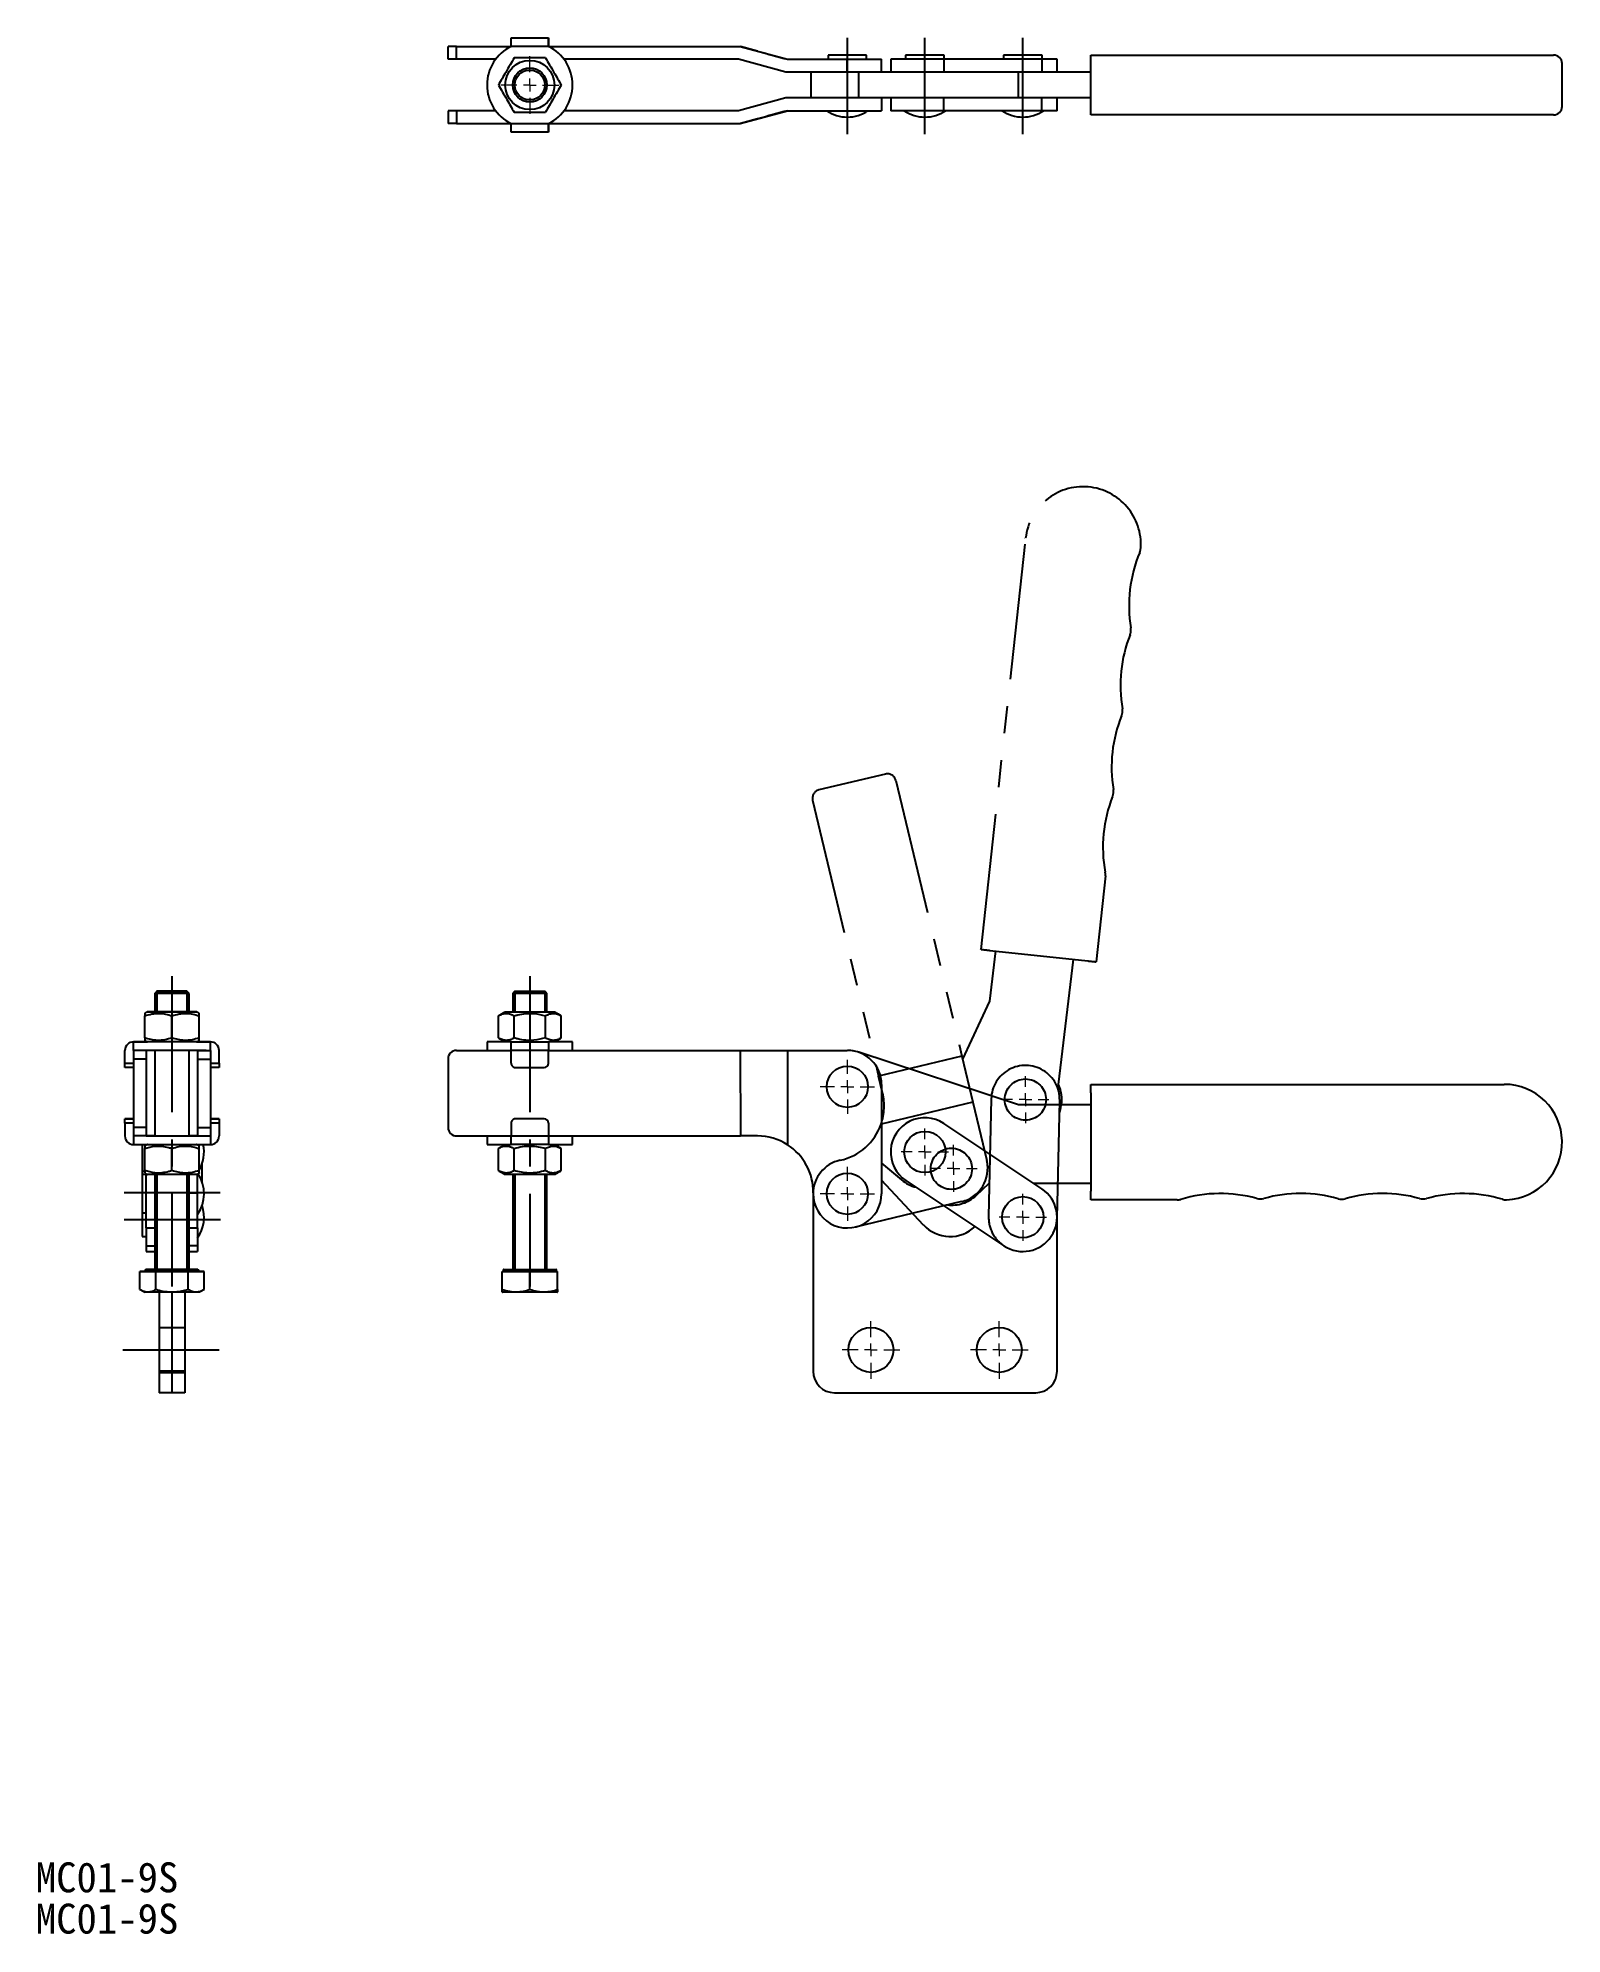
# Model space of a CAD drawing. Header units: millimetres. Extents: x 26 to 382, y 31 to 474.
import ezdxf

# ---------------------------------------------------------------- set-up
doc = ezdxf.new("R2010")
doc.units = ezdxf.units.MM
doc.linetypes.add('CENTER', pattern=[50.8, 31.75, -6.35, 6.35, -6.35])
doc.linetypes.add('PHANTOM', pattern=[63.5, 31.75, -6.35, 6.35, -6.35, 6.35, -6.35])
doc.layers.add('CENTER', color=1, linetype='CENTER')
doc.styles.get("Standard").update_dxf_attribs({"font": 'MINGLIU.TTC'})

msp = doc.modelspace()

# ---------------------------------------------------------------- texts
at = {"color": 7, "linetype": 'Continuous', "char_height": 7, "width": 326.5943, "attachment_point": 1}
for insert in [(25.2, 47.76), (25.2, 38.11)]:
    msp.add_mtext('MC01-9S', dxfattribs=dict(at, insert=insert))

# ---------------------------------------------------------------- blocks, each defined once
blk = doc.blocks.new('SW_CENTERMARKSYMBOL_0')
at = {"color": 0, "linetype": 'Continuous', "lineweight": 0}
for p, q in [((0, 3), (0, 6.32)), ((-3, 0), (-6.32, 0)), ((0, 0), (-1.5, 0)), ((0, 0), (0, 1.5)), ((0, 0), (0, -1.5)), ((0, 0), (1.5, 0)), ((3, 0), (6.32, 0)), ((0, -3), (0, -6.32))]:
    blk.add_line(p, q, dxfattribs=at)
blk = doc.blocks.new('SW_CENTERMARKSYMBOL_1')
at = {"color": 0, "linetype": 'Continuous', "lineweight": 0}
for p, q in [((0, 3), (0, 6.32)), ((-3, 0), (-6.32, 0)), ((0, 0), (-1.5, 0)), ((0, 0), (0, 1.5)), ((0, 0), (0, -1.5)), ((0, 0), (1.5, 0)), ((3, 0), (6.32, 0)), ((0, -3), (0, -6.32))]:
    blk.add_line(p, q, dxfattribs=at)
blk = doc.blocks.new('SW_CENTERMARKSYMBOL_2')
at = {"color": 0, "linetype": 'Continuous', "lineweight": 0}
for p, q in [((0, 3), (0, 5.515)), ((-3, 0), (-5.515, 0)), ((0, 0), (-1.5, 0)), ((0, 0), (0, 1.5)), ((0, 0), (0, -1.5)), ((0, 0), (1.5, 0)), ((3, 0), (5.515, 0)), ((0, -3), (0, -5.515))]:
    blk.add_line(p, q, dxfattribs=at)
blk = doc.blocks.new('SW_CENTERMARKSYMBOL_3')
at = {"color": 0, "linetype": 'Continuous', "lineweight": 0}
for p, q in [((0, 3), (0, 5.5)), ((-3, 0), (-5.5, 0)), ((0, 0), (-1.5, 0)), ((0, 0), (0, 1.5)), ((0, 0), (0, -1.5)), ((0, 0), (1.5, 0)), ((3, 0), (5.5, 0)), ((0, -3), (0, -5.5))]:
    blk.add_line(p, q, dxfattribs=at)
blk = doc.blocks.new('SW_CENTERMARKSYMBOL_4')
at = {"color": 0, "linetype": 'Continuous', "lineweight": 0}
for p, q in [((0, 3), (0, 6.75)), ((-3, 0), (-6.75, 0)), ((0, 0), (-1.5, 0)), ((0, 0), (0, 1.5)), ((0, 0), (0, -1.5)), ((0, 0), (1.5, 0)), ((3, 0), (6.75, 0)), ((0, -3), (0, -6.75))]:
    blk.add_line(p, q, dxfattribs=at)
blk = doc.blocks.new('SW_CENTERMARKSYMBOL_5')
at = {"color": 0, "linetype": 'Continuous', "lineweight": 0}
for p, q in [((0, 3), (0, 6.75)), ((-3, 0), (-6.75, 0)), ((0, 0), (-1.5, 0)), ((0, 0), (0, 1.5)), ((0, 0), (0, -1.5)), ((0, 0), (1.5, 0)), ((3, 0), (6.75, 0)), ((0, -3), (0, -6.75))]:
    blk.add_line(p, q, dxfattribs=at)

# ---------------------------------------------------------------- linework, layer by layer
at = {"color": 7, "linetype": 'Continuous'}
for p, q in [((121.53, 469.1), (121.53, 472.1)), ((123.53, 472.1), (121.53, 472.1)), ((121.53, 469.1), (121.53, 472.1)), ((123.53, 472.1), (121.53, 472.1)), ((123.53, 469.1), (123.53, 472.1)), ((123.53, 472.1), (136.29, 472.1)), ((123.53, 469.1), (123.53, 472.1)), ((123.53, 472.1), (136.29, 472.1)), ((136.29, 474.1), (145, 474.1)), ((136.29, 474.1), (145, 474.1)), ((145, 472.1), (136.29, 472.1)), ((145, 472.1), (136.29, 472.1)), ((145, 474.1), (145, 474.1)), ((145, 472.1), (145, 474.1)), ((145, 474.1), (145.01, 474.1)), ((145, 474.1), (145, 474.1)), ((145, 472.1), (145, 474.1)), ((145, 474.1), (145.01, 474.1)), ((145, 472.1), (145, 472.1)), ((145, 472.1), (189.83, 472.1)), ((145, 472.1), (145, 472.1)), ((145, 472.1), (189.83, 472.1)), ((145.01, 474.1), (145.01, 472.1)), ((145.01, 474.1), (145.01, 474.1)), ((145.01, 474.1), (145.01, 472.1)), ((145.01, 474.1), (145.01, 474.1)), ((189.83, 472.1), (200.83, 469.1)), ((189.83, 472.1), (189.84, 472.1)), ((189.83, 472.1), (200.83, 469.1)), ((189.83, 472.1), (189.84, 472.1)), ((193.84, 471.01), (189.84, 472.1)), ((193.84, 471.01), (189.84, 472.1)), ((219.34, 470.1), (210.34, 470.1)), ((219.34, 470.1), (210.34, 470.1)), ((219.34, 470.1), (219.34, 470.1)), ((219.34, 470.1), (219.34, 470.1)), ((237.46, 470.1), (228.46, 470.1)), ((237.46, 470.1), (228.46, 470.1)), ((260.34, 470.1), (251.34, 470.1)), ((260.34, 470.1), (251.34, 470.1)), ((271.71, 470.1), (368.34, 470.1)), ((271.71, 468.1), (271.71, 470.1)), ((271.71, 470.1), (368.34, 470.1)), ((271.71, 468.1), (271.71, 470.1)), ((368.34, 470.1), (379.84, 470.1)), ((368.34, 470.1), (379.84, 470.1)), ((123.53, 469.1), (121.53, 469.1)), ((123.53, 469.1), (121.53, 469.1)), ((132.64, 469.1), (123.53, 469.1)), ((132.64, 469.1), (123.53, 469.1)), ((144.31, 469.45), (144.31, 469.45)), ((144.31, 469.45), (144.31, 469.45)), ((189.43, 469.1), (148.65, 469.1)), ((189.43, 469.1), (148.65, 469.1)), ((200.43, 466.1), (189.43, 469.1)), ((200.43, 466.1), (189.43, 469.1)), ((214.83, 466.1), (200.43, 466.1)), ((214.83, 466.1), (200.43, 466.1)), ((200.83, 469.1), (214.83, 469.1)), ((200.83, 469.1), (214.83, 469.1)), ((206.84, 469.1), (206.85, 469.1)), ((206.84, 469.1), (206.84, 469.1)), ((206.84, 469.1), (206.85, 469.1)), ((206.84, 469.1), (206.84, 469.1)), ((214.83, 466.1), (214.83, 469.1)), ((214.83, 469.1), (222.84, 469.1)), ((214.83, 466.1), (214.83, 469.1)), ((214.83, 469.1), (222.84, 469.1)), ((217.49, 466.1), (214.83, 466.1)), ((217.49, 466.1), (214.83, 466.1)), ((217.49, 460.1), (217.49, 466.1)), ((254.84, 466.1), (217.49, 466.1)), ((217.49, 460.1), (217.49, 466.1)), ((254.84, 466.1), (217.49, 466.1)), ((222.84, 466.1), (222.84, 469.1)), ((222.84, 466.1), (222.84, 469.1)), ((222.84, 469.1), (222.84, 469.1)), ((222.84, 466.1), (222.84, 469.1)), ((222.84, 466.1), (222.84, 469.1)), ((222.84, 469.1), (222.84, 469.1)), ((237.39, 469.1), (224.96, 469.1)), ((237.39, 469.1), (224.96, 469.1)), ((237.39, 469.1), (237.39, 466.1)), ((260.28, 469.1), (237.39, 469.1)), ((237.39, 469.1), (237.39, 466.1)), ((260.28, 469.1), (237.39, 469.1)), ((254.84, 460.1), (254.84, 466.1)), ((271.71, 466.1), (254.84, 466.1)), ((254.84, 460.1), (254.84, 466.1)), ((271.71, 466.1), (254.84, 466.1)), ((260.28, 469.1), (260.28, 466.1)), ((263.84, 469.1), (260.28, 469.1)), ((260.28, 469.1), (260.28, 466.1)), ((263.84, 469.1), (260.28, 469.1)), ((271.71, 458.1), (271.71, 468.1)), ((271.71, 458.1), (271.71, 468.1)), ((121.53, 457.1), (121.53, 454.1)), ((123.53, 457.1), (121.53, 457.1)), ((121.53, 457.1), (121.53, 454.1)), ((123.53, 457.1), (121.53, 457.1)), ((123.53, 457.1), (123.53, 454.1)), ((132.64, 457.1), (123.53, 457.1)), ((123.53, 457.1), (123.53, 454.1)), ((132.64, 457.1), (123.53, 457.1)), ((144.31, 456.75), (144.31, 456.75)), ((144.31, 456.75), (144.31, 456.75)), ((189.43, 457.1), (148.65, 457.1)), ((189.43, 457.1), (148.65, 457.1)), ((200.43, 460.1), (189.43, 457.1)), ((200.43, 460.1), (189.43, 457.1)), ((189.83, 454.1), (200.83, 457.1)), ((189.83, 454.1), (200.83, 457.1)), ((214.83, 460.1), (200.43, 460.1)), ((214.83, 460.1), (200.43, 460.1)), ((200.83, 457.1), (214.83, 457.1)), ((200.83, 457.1), (214.83, 457.1)), ((206.84, 457.1), (206.85, 457.1)), ((206.84, 457.1), (206.84, 457.1)), ((206.84, 457.1), (206.85, 457.1)), ((206.84, 457.1), (206.84, 457.1)), ((217.49, 460.1), (214.83, 460.1)), ((214.83, 460.1), (214.83, 457.1)), ((217.49, 460.1), (214.83, 460.1)), ((214.83, 460.1), (214.83, 457.1)), ((214.83, 457.1), (222.84, 457.1)), ((214.83, 457.1), (222.84, 457.1)), ((254.84, 460.1), (217.49, 460.1)), ((254.84, 460.1), (217.49, 460.1)), ((222.84, 460.1), (222.84, 457.1)), ((222.84, 460.1), (222.84, 457.1)), ((222.84, 460.1), (222.84, 457.1)), ((222.84, 460.1), (222.84, 457.1)), ((222.84, 457.1), (222.84, 457.1)), ((222.84, 457.1), (222.84, 457.1)), ((237.39, 457.1), (224.96, 457.1)), ((237.39, 457.1), (224.96, 457.1)), ((237.39, 457.1), (237.39, 460.1)), ((237.39, 457.1), (237.39, 460.1)), ((260.28, 457.1), (237.39, 457.1)), ((260.28, 457.1), (237.39, 457.1)), ((271.71, 460.1), (254.84, 460.1)), ((271.71, 460.1), (254.84, 460.1)), ((260.28, 457.1), (260.28, 460.1)), ((260.28, 457.1), (260.28, 460.1)), ((263.84, 457.1), (260.28, 457.1)), ((263.84, 457.1), (260.28, 457.1)), ((271.71, 456.1), (271.71, 458.1)), ((271.71, 456.1), (271.71, 458.1)), ((123.53, 454.1), (121.53, 454.1)), ((123.53, 454.1), (121.53, 454.1)), ((123.53, 454.1), (136.29, 454.1)), ((123.53, 454.1), (136.29, 454.1)), ((136.29, 454.1), (145, 454.1)), ((136.29, 454.1), (145, 454.1)), ((145, 452.1), (136.29, 452.1)), ((145, 452.1), (136.29, 452.1)), ((145, 454.1), (145, 454.1)), ((145, 452.1), (145, 454.1)), ((145, 454.1), (189.83, 454.1)), ((145, 454.1), (145, 454.1)), ((145, 452.1), (145, 454.1)), ((145, 454.1), (189.83, 454.1)), ((145, 452.1), (145, 452.1)), ((145.01, 452.1), (145, 452.1)), ((145, 452.1), (145, 452.1)), ((145.01, 452.1), (145, 452.1)), ((145.01, 454.1), (145.01, 452.1)), ((145.01, 454.1), (145.01, 452.1)), ((145.01, 452.1), (145.01, 452.1)), ((145.01, 452.1), (145.01, 452.1)), ((189.83, 454.1), (189.84, 454.1)), ((189.83, 454.1), (189.84, 454.1)), ((193.84, 455.19), (189.84, 454.1)), ((193.84, 455.19), (189.84, 454.1)), ((368.34, 456.1), (271.71, 456.1)), ((368.34, 456.1), (271.71, 456.1)), ((379.84, 456.1), (368.34, 456.1)), ((379.84, 456.1), (368.34, 456.1)), ((50.68, 240.41), (50.68, 245.58)), ((50.68, 240.41), (50.68, 245.58)), ((57.03, 240.41), (57.03, 245.58)), ((57.03, 240.41), (57.03, 245.58)), ((63.38, 240.41), (63.38, 245.58)), ((63.38, 240.41), (63.38, 245.58)), ((133.31, 240.41), (133.31, 245.58)), ((133.31, 240.41), (133.31, 245.58)), ((136.98, 240.41), (136.98, 245.58)), ((136.98, 240.41), (136.98, 245.58)), ((144.31, 240.41), (144.31, 245.59)), ((144.31, 240.41), (144.31, 245.59)), ((147.98, 240.41), (147.98, 245.59)), ((147.98, 240.41), (147.98, 245.59)), ((48.03, 237.5), (48.03, 239.5)), ((48.03, 239.5), (48.03, 239.5)), ((48.03, 239.5), (48.03, 239.5)), ((48.03, 237.5), (48.03, 239.5)), ((66.03, 237.5), (66.03, 239.5)), ((66.03, 239.5), (66.03, 239.5)), ((66.03, 239.5), (66.03, 239.5)), ((66.03, 237.5), (66.03, 239.5)), ((136.29, 239.5), (145, 239.5)), ((136.29, 239.5), (145, 239.5)), ((46.03, 234.5), (46.03, 237.5)), ((46.03, 237.5), (46.03, 237.5)), ((46.03, 234.5), (46.03, 237.5)), ((46.03, 237.5), (46.03, 237.5)), ((51.03, 237.5), (48.03, 237.5)), ((48.03, 237.5), (48.03, 235.49)), ((48.03, 237.5), (48.03, 237.5)), ((51.03, 237.5), (48.03, 237.5)), ((48.03, 237.5), (48.03, 235.49)), ((48.03, 237.5), (48.03, 237.5)), ((51.03, 235.49), (48.03, 235.49)), ((48.03, 235.49), (48.03, 219.49)), ((51.03, 235.49), (48.03, 235.49)), ((48.03, 235.49), (48.03, 219.49)), ((51.03, 237.5), (51.03, 235.49)), ((51.03, 237.5), (51.03, 237.5)), ((51.03, 237.5), (51.03, 235.49)), ((51.03, 237.5), (51.03, 237.5)), ((51.03, 235.49), (51.03, 219.49)), ((51.03, 235.49), (51.03, 219.49)), ((63.03, 237.5), (66.03, 237.5)), ((63.03, 237.5), (63.03, 235.49)), ((63.03, 237.5), (63.03, 237.5)), ((63.03, 237.5), (66.03, 237.5)), ((63.03, 237.5), (63.03, 235.49)), ((63.03, 237.5), (63.03, 237.5)), ((63.03, 235.49), (66.03, 235.49)), ((63.03, 235.49), (63.03, 219.49)), ((63.03, 235.49), (66.03, 235.49)), ((63.03, 235.49), (63.03, 219.49)), ((66.03, 237.5), (66.03, 235.49)), ((66.03, 237.5), (66.03, 237.5)), ((66.03, 237.5), (66.03, 235.49)), ((66.03, 237.5), (66.03, 237.5)), ((66.03, 235.49), (66.03, 219.49)), ((66.03, 235.49), (66.03, 219.49)), ((68.03, 237.5), (68.03, 237.5)), ((68.03, 234.5), (68.03, 237.5)), ((68.03, 234.5), (68.03, 237.5)), ((68.03, 237.5), (68.03, 237.5)), ((121.53, 235.49), (121.54, 219.49)), ((121.53, 235.49), (121.54, 219.49)), ((123.53, 237.5), (136.29, 237.5)), ((123.53, 237.5), (136.29, 237.5)), ((145, 237.5), (136.29, 237.5)), ((136.29, 234.5), (136.29, 237.5)), ((145, 237.5), (136.29, 237.5)), ((136.29, 234.5), (136.29, 237.5)), ((145, 237.5), (189.83, 237.51)), ((145, 237.5), (189.83, 237.51)), ((145, 234.5), (145, 237.5)), ((145, 234.5), (145, 237.5)), ((189.83, 237.51), (189.84, 217.51)), ((189.83, 237.51), (200.83, 237.51)), ((189.83, 237.51), (189.84, 217.51)), ((189.83, 237.51), (200.83, 237.51)), ((200.83, 237.51), (200.84, 215.47)), ((200.83, 237.51), (214.83, 237.51)), ((200.83, 237.51), (200.84, 215.47)), ((200.83, 237.51), (214.83, 237.51)), ((254.84, 224.81), (217.49, 237.09)), ((46.03, 234.5), (48.03, 234.5)), ((46.03, 233.5), (46.03, 234.5)), ((46.03, 234.5), (48.03, 234.5)), ((46.03, 233.5), (46.03, 234.5)), ((48.03, 233.5), (46.03, 233.5)), ((48.03, 233.5), (46.03, 233.5)), ((66.03, 234.5), (68.03, 234.5)), ((66.03, 234.5), (68.03, 234.5)), ((68.03, 233.5), (66.03, 233.5)), ((68.03, 233.5), (66.03, 233.5)), ((68.03, 234.5), (68.03, 233.5)), ((68.03, 234.5), (68.03, 233.5)), ((137.29, 233.5), (144, 233.5)), ((137.29, 233.5), (144, 233.5)), ((223.08, 227.57), (222.15, 231.47)), ((222.84, 229.51), (222.84, 204.01)), ((271.71, 229.57), (368.34, 229.57)), ((271.71, 227.57), (271.71, 229.57)), ((271.71, 229.57), (368.34, 229.57)), ((271.71, 227.57), (271.71, 229.57)), ((271.71, 229.57), (368.34, 229.57)), ((271.71, 227.57), (271.71, 229.57)), ((271.71, 227.57), (271.71, 204.57)), ((271.71, 227.57), (271.71, 204.57)), ((271.71, 227.57), (271.71, 204.57)), ((271.71, 224.81), (254.84, 224.81)), ((271.71, 224.81), (254.84, 224.81)), ((46.03, 221.5), (48.03, 221.5)), ((46.03, 220.5), (46.03, 221.5)), ((48.03, 221.5), (46.03, 221.5)), ((46.03, 221.5), (46.03, 221.5)), ((46.03, 220.5), (46.03, 221.5)), ((46.03, 221.5), (48.03, 221.5)), ((48.03, 221.5), (46.03, 221.5)), ((46.03, 221.5), (46.03, 221.5)), ((48.03, 220.5), (46.03, 220.5)), ((46.03, 220.5), (46.03, 217.5)), ((48.03, 220.5), (46.03, 220.5)), ((46.03, 220.5), (46.03, 217.5)), ((51.03, 219.49), (48.03, 219.49)), ((48.03, 219.49), (48.03, 217.5)), ((51.03, 219.49), (48.03, 219.49)), ((48.03, 219.49), (48.03, 217.5)), ((48.03, 217.5), (48.03, 215.5)), ((51.03, 217.5), (48.03, 217.5)), ((48.03, 217.5), (48.03, 215.5)), ((51.03, 217.5), (48.03, 217.5)), ((51.03, 219.49), (51.03, 217.5)), ((51.03, 219.49), (51.03, 217.5)), ((51.03, 217.51), (52.23, 217.51)), ((51.03, 217.51), (52.23, 217.51)), ((63.03, 217.51), (61.83, 217.51)), ((63.03, 217.51), (61.83, 217.51)), ((63.03, 219.49), (66.03, 219.49)), ((63.03, 219.49), (63.03, 217.5)), ((63.03, 219.49), (66.03, 219.49)), ((63.03, 219.49), (63.03, 217.5)), ((63.03, 217.5), (66.03, 217.5)), ((63.03, 217.5), (66.03, 217.5)), ((66.03, 221.5), (68.03, 221.5)), ((68.03, 221.5), (66.03, 221.5)), ((66.03, 221.5), (68.03, 221.5)), ((68.03, 221.5), (66.03, 221.5)), ((68.03, 220.5), (66.03, 220.5)), ((68.03, 220.5), (66.03, 220.5)), ((66.03, 219.49), (66.03, 217.5)), ((66.03, 219.49), (66.03, 217.5)), ((66.03, 217.5), (66.03, 215.5)), ((66.03, 217.5), (66.03, 215.5)), ((68.03, 221.5), (68.03, 220.5)), ((68.03, 221.5), (68.03, 221.5)), ((68.03, 221.5), (68.03, 220.5)), ((68.03, 221.5), (68.03, 221.5)), ((68.03, 220.5), (68.03, 217.5)), ((68.03, 220.5), (68.03, 217.5)), ((123.54, 217.5), (136.29, 217.5)), ((123.54, 217.5), (136.29, 217.5)), ((136.29, 220.5), (136.29, 217.5)), ((136.29, 220.5), (136.29, 217.5)), ((136.29, 217.5), (145.01, 217.5)), ((136.29, 217.5), (145.01, 217.5)), ((144.01, 221.5), (137.29, 221.5)), ((144.01, 221.5), (137.29, 221.5)), ((145.01, 220.5), (145.01, 217.5)), ((145.01, 220.5), (145.01, 217.5)), ((145.01, 217.5), (189.84, 217.51)), ((145.01, 217.5), (189.84, 217.51)), ((193.84, 217.51), (189.84, 217.51)), ((193.84, 217.51), (189.84, 217.51)), ((260.28, 205.17), (237.39, 220.42)), ((50.03, 215.5), (50.03, 209.26)), ((50.03, 215.5), (50.03, 209.26)), ((50.68, 209.41), (50.68, 214.58)), ((50.68, 209.41), (50.68, 214.58)), ((51.03, 215.35), (51.03, 215.47)), ((51.03, 215.35), (51.03, 215.47)), ((57.03, 209.41), (57.03, 214.58)), ((57.03, 209.41), (57.03, 214.58)), ((63.03, 215.35), (63.03, 215.47)), ((63.03, 215.35), (63.03, 215.47)), ((63.38, 209.41), (63.38, 214.58)), ((63.38, 209.41), (63.38, 214.58)), ((133.32, 209.41), (133.32, 214.58)), ((133.32, 209.41), (133.32, 214.58)), ((145.01, 215.5), (136.29, 215.5)), ((145.01, 215.5), (136.29, 215.5)), ((136.98, 209.41), (136.98, 214.58)), ((136.98, 209.41), (136.98, 214.58)), ((144.32, 209.41), (144.32, 214.59)), ((144.32, 209.41), (144.32, 214.59)), ((147.98, 209.41), (147.98, 214.59)), ((147.98, 209.41), (147.98, 214.59)), ((50.03, 209.26), (50.03, 208.51)), ((50.03, 209.26), (50.03, 208.51)), ((50.03, 208.51), (50.03, 199.51)), ((50.03, 208.51), (50.03, 199.51)), ((51.03, 204.2), (51.03, 208.64)), ((51.03, 204.2), (51.03, 208.64)), ((63.03, 204.2), (63.03, 208.64)), ((63.03, 204.2), (63.03, 208.64)), ((64.03, 210.89), (64.03, 206.88)), ((64.03, 210.89), (64.03, 206.88)), ((222.84, 211.17), (227.48, 207.26)), ((222.84, 211.17), (227.48, 207.26)), ((51.03, 196.01), (51.03, 204.2)), ((53.03, 204.2), (51.03, 204.2)), ((51.03, 196.01), (51.03, 204.2)), ((53.03, 204.2), (51.03, 204.2)), ((61.03, 204.2), (63.03, 204.2)), ((61.03, 204.2), (63.03, 204.2)), ((63.03, 196.01), (63.03, 204.2)), ((63.03, 196.01), (63.03, 204.2)), ((206.84, 204.01), (206.84, 162.51)), ((232.63, 196.7), (222.84, 207.17)), ((228.52, 207.1), (251.4, 191.85)), ((228.52, 207.1), (251.4, 191.85)), ((228.52, 207.1), (251.4, 191.85)), ((258.26, 206.51), (271.71, 206.51)), ((258.26, 206.51), (271.71, 206.51)), ((271.71, 202.57), (271.71, 204.57)), ((271.71, 202.57), (271.71, 204.57)), ((271.71, 202.57), (271.71, 204.57)), ((50.03, 199.51), (50.03, 194.01)), ((50.03, 199.51), (50.03, 194.01)), ((291.89, 202.57), (271.71, 202.57)), ((291.89, 202.57), (271.71, 202.57)), ((291.89, 202.57), (271.71, 202.57)), ((51.03, 196.01), (51.03, 191.85)), ((51.03, 196.01), (51.03, 191.85)), ((63.03, 196.01), (63.03, 191.85)), ((63.03, 196.01), (63.03, 191.85)), ((263.84, 162.51), (263.84, 198.51)), ((51.03, 191.85), (51.03, 190.51)), ((51.03, 191.85), (53.03, 191.85)), ((51.03, 191.85), (51.03, 190.51)), ((51.03, 191.85), (53.03, 191.85)), ((63.03, 191.85), (61.03, 191.85)), ((63.03, 191.85), (61.03, 191.85)), ((63.03, 191.85), (63.03, 190.51)), ((63.03, 191.85), (63.03, 190.51)), ((49.52, 185.81), (53.28, 185.81)), ((49.52, 181.65), (49.52, 185.81)), ((50.78, 185.81), (49.52, 185.81)), ((49.52, 185.81), (53.28, 185.81)), ((49.52, 181.65), (49.52, 185.81)), ((50.78, 185.81), (49.52, 185.81)), ((53.28, 181.65), (53.28, 185.81)), ((53.28, 185.81), (60.78, 185.81)), ((53.28, 181.65), (53.28, 185.81)), ((53.28, 185.81), (60.78, 185.81)), ((60.78, 185.81), (64.53, 185.81)), ((60.78, 181.65), (60.78, 185.81)), ((60.78, 185.81), (64.53, 185.81)), ((60.78, 181.65), (60.78, 185.81)), ((64.53, 185.81), (63.28, 185.81)), ((64.53, 185.81), (63.28, 185.81)), ((64.53, 181.65), (64.53, 185.81)), ((64.53, 181.65), (64.53, 185.81)), ((134.15, 185.81), (140.65, 185.81)), ((134.15, 181.65), (134.15, 185.81)), ((134.15, 181.65), (134.15, 185.81)), ((134.15, 185.81), (140.65, 185.81)), ((140.65, 181.65), (140.65, 185.81)), ((140.65, 185.81), (147.15, 185.81)), ((140.65, 181.65), (140.65, 185.81)), ((140.65, 185.81), (147.15, 185.81)), ((147.15, 181.65), (147.15, 185.81)), ((147.15, 181.65), (147.15, 185.81)), ((50.63, 181.01), (51.24, 181.07)), ((54.03, 181.01), (54.03, 162.51)), ((57.03, 181.01), (57.03, 162.51)), ((57.03, 181.01), (57.03, 162.51)), ((60.03, 181.01), (60.03, 162.51)), ((147.05, 181.01), (134.25, 181.01)), ((147.05, 181.01), (134.25, 181.01)), ((54.03, 172.76), (60.03, 172.76)), ((57.03, 162.51), (54.03, 162.51)), ((54.03, 162.51), (54.03, 157.51)), ((54.03, 162.26), (60.03, 162.26)), ((57.03, 162.51), (57.03, 157.51)), ((60.03, 162.51), (57.03, 162.51)), ((57.03, 162.51), (57.03, 157.51)), ((60.03, 162.51), (60.03, 157.51)), ((57.03, 157.51), (54.03, 157.51)), ((60.03, 157.51), (57.03, 157.51)), ((211.84, 157.51), (258.84, 157.51))]:
    msp.add_line(p, q, dxfattribs=at)
at = {"color": 3, "linetype": 'PHANTOM'}
for p, q in [((246.12, 261.11), (256.5, 357.18)), ((256.5, 357.18), (256.35, 357.27)), ((223.77, 302.08), (208.2, 298.36)), ((226.18, 300.6), (241.6, 236.12)), ((206.72, 295.95), (222.15, 231.47)), ((275.13, 278.28), (272.96, 258.22)), ((246.12, 261.11), (245.96, 261.2)), ((249.49, 260.74), (248.08, 249.04)), ((248.14, 260.88), (271, 258.41)), ((264.18, 229.55), (267.68, 258.77)), ((248.08, 249.04), (241.75, 235.49)), ((241.6, 236.12), (222.15, 231.47)), ((241.6, 236.12), (244.16, 225.42)), ((248.45, 226.18), (247.84, 198.69)), ((244.16, 225.42), (222.73, 220.29)), ((244.16, 225.42), (247.42, 211.81)), ((263.84, 198.33), (264.45, 225.83)), ((244.96, 203.62), (248.01, 206.48)), ((241.5, 202.16), (216.7, 196.23))]:
    msp.add_line(p, q, dxfattribs=at)
at = {"color": 3, "linetype": 'Continuous'}
for p, q in [((53.53, 251.31), (53.53, 246.46)), ((60.53, 251.31), (60.53, 246.46)), ((137.14, 251.31), (137.14, 246.5)), ((144.14, 251.31), (144.14, 246.5)), ((53.53, 208.5), (53.53, 186.41)), ((60.53, 208.5), (60.53, 186.41)), ((137.14, 208.5), (137.14, 186.39)), ((144.14, 208.5), (144.14, 186.39))]:
    msp.add_line(p, q, dxfattribs=at)
at = {"color": 7, "linetype": 'Continuous', "flags": 128}
for points in [[(136.29, 472.1), (136.29, 472.49), (136.29, 472.87), (136.29, 473.21), (136.29, 473.52), (136.29, 473.76), (136.29, 473.95), (136.29, 474.06), (136.29, 474.1)], [(136.29, 472.1), (136.29, 472.49), (136.29, 472.87), (136.29, 473.21), (136.29, 473.52), (136.29, 473.76), (136.29, 473.95), (136.29, 474.06), (136.29, 474.1)], [(145, 474.1), (145, 474.06), (145, 473.95), (145, 473.76), (145, 473.52), (145, 473.21), (145, 472.87), (145, 472.49), (145, 472.1)], [(145, 474.1), (145, 474.06), (145, 473.95), (145, 473.76), (145, 473.52), (145, 473.21), (145, 472.87), (145, 472.49), (145, 472.1)], [(145.01, 472.1), (145.01, 472.49), (145.01, 472.87), (145.01, 473.21), (145.01, 473.52), (145.01, 473.76), (145.01, 473.95), (145.01, 474.06), (145.01, 474.1)], [(145.01, 472.1), (145.01, 472.49), (145.01, 472.87), (145.01, 473.21), (145.01, 473.52), (145.01, 473.76), (145.01, 473.95), (145.01, 474.06), (145.01, 474.1)], [(136.29, 452.1), (136.29, 452.14), (136.29, 452.25), (136.29, 452.44), (136.29, 452.69), (136.29, 452.99), (136.29, 453.34), (136.29, 453.71), (136.29, 454.1)], [(136.29, 452.1), (136.29, 452.14), (136.29, 452.25), (136.29, 452.44), (136.29, 452.69), (136.29, 452.99), (136.29, 453.34), (136.29, 453.71), (136.29, 454.1)], [(145, 454.1), (145, 453.71), (145, 453.34), (145, 452.99), (145, 452.69), (145, 452.44), (145, 452.25), (145, 452.14), (145, 452.1)], [(145, 454.1), (145, 453.71), (145, 453.34), (145, 452.99), (145, 452.69), (145, 452.44), (145, 452.25), (145, 452.14), (145, 452.1)], [(145.01, 452.1), (145.01, 452.14), (145.01, 452.25), (145.01, 452.44), (145.01, 452.69), (145.01, 452.99), (145.01, 453.34), (145.01, 453.71), (145.01, 454.1)], [(145.01, 452.1), (145.01, 452.14), (145.01, 452.25), (145.01, 452.44), (145.01, 452.69), (145.01, 452.99), (145.01, 453.34), (145.01, 453.71), (145.01, 454.1)], [(61.03, 250.81), (60.93, 250.81), (60.63, 250.81), (60.16, 250.81), (59.52, 250.81), (58.76, 250.81), (57.92, 250.81), (57.03, 250.81), (56.14, 250.81), (55.29, 250.81), (54.54, 250.81), (53.9, 250.81), (53.43, 250.81), (53.13, 250.81), (53.03, 250.81), (53.03, 250.81)], [(61.03, 250.81), (60.93, 250.81), (60.63, 250.81), (60.16, 250.81), (59.52, 250.81), (58.76, 250.81), (57.92, 250.81), (57.03, 250.81), (56.14, 250.81), (55.29, 250.81), (54.54, 250.81), (53.9, 250.81), (53.43, 250.81), (53.13, 250.81), (53.03, 250.81), (53.03, 250.81)], [(60.53, 251.31), (60.43, 251.31), (60.13, 251.31), (59.65, 251.31), (59.02, 251.31), (58.27, 251.31), (57.45, 251.31), (56.61, 251.31), (55.79, 251.31), (55.04, 251.31), (54.41, 251.31), (53.93, 251.31), (53.63, 251.31), (53.53, 251.31), (53.63, 251.31), (53.93, 251.31), (54.41, 251.31), (55.04, 251.31), (55.79, 251.31), (56.61, 251.31), (57.45, 251.31), (58.27, 251.31), (59.02, 251.31), (59.65, 251.31), (60.13, 251.31), (60.43, 251.31), (60.53, 251.31)], [(60.53, 251.31), (60.43, 251.31), (60.16, 251.31), (59.71, 251.31), (59.12, 251.31), (58.42, 251.31), (57.64, 251.31), (56.83, 251.31), (56.03, 251.31), (55.28, 251.31), (54.63, 251.31), (54.11, 251.31), (53.74, 251.31), (53.55, 251.31), (53.55, 251.31), (53.74, 251.31), (54.11, 251.31), (54.63, 251.31), (55.28, 251.31), (56.03, 251.31), (56.83, 251.31), (57.64, 251.31), (58.42, 251.31), (59.12, 251.31), (59.71, 251.31), (60.16, 251.31), (60.43, 251.31), (60.53, 251.31)], [(140.64, 250.81), (139.75, 250.81), (138.91, 250.81), (138.15, 250.81), (137.52, 250.81), (137.04, 250.81), (136.74, 250.81), (136.64, 250.81)], [(140.64, 250.81), (139.75, 250.81), (138.91, 250.81), (138.15, 250.81), (137.52, 250.81), (137.04, 250.81), (136.74, 250.81), (136.64, 250.81)], [(137.14, 251.31), (137.2, 251.31), (137.43, 251.31), (137.84, 251.31), (138.39, 251.31), (139.07, 251.31), (139.84, 251.31), (140.64, 251.31)], [(137.14, 251.31), (137.17, 251.31), (137.37, 251.31), (137.76, 251.31), (138.32, 251.31), (139.02, 251.31), (139.81, 251.31), (140.64, 251.31)], [(140.64, 251.31), (141.45, 251.31), (142.21, 251.31), (142.89, 251.31), (143.45, 251.31), (143.86, 251.31), (144.09, 251.31), (144.14, 251.31)], [(140.64, 251.31), (141.48, 251.31), (142.27, 251.31), (142.96, 251.31), (143.52, 251.31), (143.92, 251.31), (144.12, 251.31), (144.14, 251.31)], [(144.64, 250.81), (144.54, 250.81), (144.25, 250.81), (143.77, 250.81), (143.14, 250.81), (142.38, 250.81), (141.53, 250.81), (140.64, 250.81)], [(144.64, 250.81), (144.54, 250.81), (144.25, 250.81), (143.77, 250.81), (143.14, 250.81), (142.38, 250.81), (141.53, 250.81), (140.64, 250.81)], [(53.03, 246.5), (52.78, 246.5), (52.14, 246.5), (51.67, 246.5), (51.38, 246.5), (51.28, 246.5), (51.38, 246.5), (51.67, 246.5), (52.14, 246.5), (52.78, 246.5), (53.56, 246.5), (54.47, 246.5), (55.46, 246.5), (56.5, 246.5), (57.56, 246.5), (58.6, 246.5), (59.59, 246.5), (60.49, 246.5), (61.28, 246.5), (61.92, 246.5), (62.39, 246.5), (62.68, 246.5), (62.78, 246.5), (62.78, 246.5)], [(53.03, 246.5), (52.78, 246.5), (52.14, 246.5), (51.67, 246.5), (51.38, 246.5), (51.28, 246.5), (51.38, 246.5), (51.67, 246.5), (52.14, 246.5), (52.78, 246.5), (53.56, 246.5), (54.47, 246.5), (55.46, 246.5), (56.5, 246.5), (57.56, 246.5), (58.6, 246.5), (59.59, 246.5), (60.49, 246.5), (61.28, 246.5), (61.92, 246.5), (62.39, 246.5), (62.68, 246.5), (62.78, 246.5), (62.78, 246.5)], [(61.03, 246.5), (60.93, 246.5), (60.63, 246.5), (60.16, 246.5), (59.52, 246.5), (58.76, 246.5), (57.92, 246.5), (57.03, 246.5), (56.14, 246.5), (55.29, 246.5), (54.54, 246.5), (53.9, 246.5), (53.43, 246.5), (53.13, 246.5), (53.03, 246.5), (53.03, 246.5)], [(61.03, 246.5), (60.93, 246.5), (60.63, 246.5), (60.16, 246.5), (59.52, 246.5), (58.76, 246.5), (57.92, 246.5), (57.03, 246.5), (56.14, 246.5), (55.29, 246.5), (54.54, 246.5), (53.9, 246.5), (53.43, 246.5), (53.13, 246.5), (53.03, 246.5), (53.03, 246.5)], [(62.78, 246.5), (62.68, 246.5), (62.39, 246.5), (61.92, 246.5), (61.28, 246.5), (61.03, 246.5)], [(62.78, 246.5), (62.68, 246.5), (62.39, 246.5), (61.92, 246.5), (61.28, 246.5), (61.03, 246.5)], [(134.89, 246.5), (134.92, 246.5), (135.11, 246.5), (135.5, 246.5), (136.06, 246.5), (136.77, 246.5), (137.62, 246.5), (138.57, 246.5), (139.59, 246.5), (140.64, 246.5)], [(134.89, 246.5), (134.92, 246.5), (135.11, 246.5), (135.5, 246.5), (136.06, 246.5), (136.77, 246.5), (137.62, 246.5), (138.57, 246.5), (139.59, 246.5), (140.64, 246.5)], [(140.64, 246.5), (141.7, 246.5), (142.72, 246.5), (143.67, 246.5), (144.52, 246.5), (145.23, 246.5), (145.79, 246.5), (146.17, 246.5), (146.37, 246.5), (146.39, 246.5)], [(140.64, 246.5), (141.7, 246.5), (142.72, 246.5), (143.67, 246.5), (144.52, 246.5), (145.23, 246.5), (145.79, 246.5), (146.17, 246.5), (146.37, 246.5), (146.39, 246.5)], [(66.03, 239.5), (65.33, 239.5), (64.47, 239.5), (63.47, 239.5), (62.34, 239.5), (61.11, 239.5), (59.79, 239.5), (58.42, 239.5), (57.03, 239.5), (55.63, 239.5), (54.27, 239.5), (52.95, 239.5), (51.72, 239.5), (50.59, 239.5), (49.58, 239.5), (48.73, 239.5), (48.03, 239.5)], [(48.03, 239.5), (48.73, 239.5), (49.58, 239.5), (50.59, 239.5), (51.28, 239.5)], [(48.03, 239.5), (48.73, 239.5), (49.58, 239.5), (50.59, 239.5), (51.28, 239.5)], [(66.03, 239.5), (65.33, 239.5), (64.47, 239.5), (63.47, 239.5), (62.34, 239.5), (61.11, 239.5), (59.79, 239.5), (58.42, 239.5), (57.03, 239.5), (55.63, 239.5), (54.27, 239.5), (52.95, 239.5), (51.72, 239.5), (50.59, 239.5), (49.58, 239.5), (48.73, 239.5), (48.03, 239.5)], [(62.78, 239.5), (62.68, 239.5), (62.39, 239.5), (61.92, 239.5), (61.28, 239.5), (60.49, 239.5), (59.59, 239.5), (58.6, 239.5), (57.56, 239.5), (56.5, 239.5), (55.46, 239.5), (54.47, 239.5), (53.56, 239.5), (52.78, 239.5), (52.14, 239.5), (51.67, 239.5), (51.38, 239.5), (51.28, 239.5)], [(62.78, 239.5), (62.68, 239.5), (62.39, 239.5), (61.92, 239.5), (61.28, 239.5), (60.49, 239.5), (59.59, 239.5), (58.6, 239.5), (57.56, 239.5), (56.5, 239.5), (55.46, 239.5), (54.47, 239.5), (53.56, 239.5), (52.78, 239.5), (52.14, 239.5), (51.67, 239.5), (51.38, 239.5), (51.28, 239.5)], [(62.78, 239.5), (63.47, 239.5), (64.47, 239.5), (65.33, 239.5), (66.03, 239.5)], [(62.78, 239.5), (63.47, 239.5), (64.47, 239.5), (65.33, 239.5), (66.03, 239.5)], [(136.29, 239.5), (135.07, 239.5), (133.97, 239.5), (133, 239.5), (132.17, 239.5), (131.51, 239.5), (131.03, 239.5), (130.74, 239.5), (130.64, 239.5)], [(136.29, 239.5), (135.07, 239.5), (133.97, 239.5), (133, 239.5), (132.17, 239.5), (131.51, 239.5), (131.03, 239.5), (130.74, 239.5), (130.64, 239.5)], [(136.29, 237.5), (136.29, 237.89), (136.29, 238.26), (136.29, 238.61), (136.29, 238.91), (136.29, 239.16), (136.29, 239.34), (136.29, 239.46), (136.29, 239.5)], [(136.29, 237.5), (136.29, 237.89), (136.29, 238.26), (136.29, 238.61), (136.29, 238.91), (136.29, 239.16), (136.29, 239.34), (136.29, 239.46), (136.29, 239.5)], [(145, 239.5), (145, 239.46), (145, 239.35), (145, 239.16), (145, 238.91), (145, 238.61), (145, 238.26), (145, 237.89), (145, 237.5)], [(150.64, 239.5), (150.55, 239.5), (150.26, 239.5), (149.78, 239.5), (149.12, 239.5), (148.29, 239.5), (147.32, 239.5), (146.22, 239.5), (145, 239.5)], [(145, 239.5), (145, 239.46), (145, 239.35), (145, 239.16), (145, 238.91), (145, 238.61), (145, 238.26), (145, 237.89), (145, 237.5)], [(150.64, 239.5), (150.55, 239.5), (150.26, 239.5), (149.78, 239.5), (149.12, 239.5), (148.29, 239.5), (147.32, 239.5), (146.22, 239.5), (145, 239.5)], [(65.03, 237.5), (64.09, 237.5), (63.02, 237.5), (61.82, 237.5), (60.52, 237.5), (59.15, 237.5), (57.74, 237.5), (56.32, 237.5), (54.91, 237.5), (53.54, 237.5), (52.24, 237.5), (51.04, 237.5), (49.96, 237.5), (49.03, 237.5)], [(65.03, 237.5), (64.09, 237.5), (63.02, 237.5), (61.82, 237.5), (60.52, 237.5), (59.15, 237.5), (57.74, 237.5), (56.32, 237.5), (54.91, 237.5), (53.54, 237.5), (52.24, 237.5), (51.04, 237.5), (49.96, 237.5), (49.03, 237.5)], [(51.03, 217.5), (51.04, 217.5), (52.24, 217.5), (53.54, 217.5), (54.91, 217.5), (56.32, 217.5), (57.74, 217.5), (59.15, 217.5), (60.52, 217.5), (61.82, 217.5), (63.02, 217.5), (63.03, 217.5)], [(53.03, 217.5), (52.24, 217.5), (51.04, 217.5), (51.03, 217.5)], [(51.03, 217.5), (51.04, 217.5), (52.24, 217.5), (53.54, 217.5), (54.91, 217.5), (56.32, 217.5), (57.74, 217.5), (59.15, 217.5), (60.52, 217.5), (61.82, 217.5), (63.02, 217.5), (63.03, 217.5)], [(53.03, 217.5), (52.24, 217.5), (51.04, 217.5), (51.03, 217.5)], [(53.03, 217.5), (53.13, 217.5), (53.43, 217.5), (53.9, 217.5), (54.54, 217.5), (55.29, 217.5), (56.14, 217.5), (57.03, 217.5), (57.92, 217.5), (58.76, 217.5), (59.52, 217.5), (60.16, 217.5), (60.63, 217.5), (60.93, 217.5), (61.03, 217.5), (61.03, 217.5)], [(53.03, 217.5), (53.13, 217.5), (53.43, 217.5), (53.9, 217.5), (54.54, 217.5), (55.29, 217.5), (56.14, 217.5), (57.03, 217.5), (57.92, 217.5), (58.76, 217.5), (59.52, 217.5), (60.16, 217.5), (60.63, 217.5), (60.93, 217.5), (61.03, 217.5)], [(63.03, 217.5), (63.02, 217.5), (61.82, 217.5), (61.03, 217.5)], [(63.03, 217.5), (63.02, 217.5), (61.82, 217.5), (61.03, 217.5)], [(136.29, 215.5), (136.29, 215.54), (136.29, 215.65), (136.29, 215.83), (136.29, 216.08), (136.29, 216.39), (136.29, 216.73), (136.29, 217.11), (136.29, 217.5)], [(136.29, 215.5), (136.29, 215.54), (136.29, 215.65), (136.29, 215.83), (136.29, 216.08), (136.29, 216.39), (136.29, 216.73), (136.29, 217.11), (136.29, 217.5)], [(145.01, 217.5), (145.01, 217.11), (145.01, 216.73), (145.01, 216.39), (145.01, 216.08), (145.01, 215.84), (145.01, 215.65), (145.01, 215.54), (145.01, 215.5)], [(145.01, 217.5), (145.01, 217.11), (145.01, 216.73), (145.01, 216.39), (145.01, 216.08), (145.01, 215.84), (145.01, 215.65), (145.01, 215.54), (145.01, 215.5)], [(48.03, 215.5), (48.73, 215.5), (49.58, 215.5), (50.59, 215.5), (51.72, 215.5), (52.95, 215.5), (54.27, 215.5), (55.63, 215.5), (57.03, 215.5), (58.42, 215.5), (59.79, 215.5), (61.11, 215.5), (62.34, 215.5), (63.47, 215.5), (64.47, 215.5), (65.33, 215.5), (66.03, 215.5)], [(48.03, 215.5), (48.73, 215.5), (49.58, 215.5), (50.59, 215.5), (51.72, 215.5), (52.95, 215.5), (54.27, 215.5), (55.63, 215.5), (57.03, 215.5), (58.42, 215.5), (59.79, 215.5), (61.11, 215.5), (62.34, 215.5), (63.47, 215.5), (64.47, 215.5), (65.33, 215.5), (66.03, 215.5)], [(130.65, 215.5), (130.75, 215.5), (131.04, 215.5), (131.52, 215.5), (132.18, 215.5), (133, 215.5), (133.97, 215.5), (135.08, 215.5), (136.29, 215.5)], [(130.65, 215.5), (130.75, 215.5), (131.04, 215.5), (131.52, 215.5), (132.18, 215.5), (133, 215.5), (133.97, 215.5), (135.08, 215.5), (136.29, 215.5)], [(145.01, 215.5), (146.22, 215.5), (147.32, 215.5), (148.3, 215.5), (149.12, 215.5), (149.78, 215.5), (150.26, 215.5), (150.55, 215.5), (150.65, 215.5)], [(145.01, 215.5), (146.22, 215.5), (147.32, 215.5), (148.3, 215.5), (149.12, 215.5), (149.78, 215.5), (150.26, 215.5), (150.55, 215.5), (150.65, 215.5)], [(54.15, 208.5), (53.29, 208.5), (52.55, 208.5), (51.96, 208.5), (51.55, 208.5), (51.32, 208.5), (51.28, 208.5)], [(54.15, 208.5), (53.29, 208.5), (52.55, 208.5), (51.96, 208.5), (51.55, 208.5), (51.32, 208.5), (51.28, 208.5)], [(62.78, 208.5), (62.77, 208.5), (62.61, 208.5), (62.25, 208.5), (61.72, 208.5), (61.03, 208.5), (60.21, 208.5), (59.27, 208.5), (58.26, 208.5), (57.21, 208.5), (56.15, 208.5), (55.12, 208.5), (54.15, 208.5)], [(62.78, 208.5), (62.77, 208.5), (62.61, 208.5), (62.25, 208.5), (61.72, 208.5), (61.03, 208.5), (60.21, 208.5), (59.27, 208.5), (58.26, 208.5), (57.21, 208.5), (56.15, 208.5), (55.12, 208.5), (54.15, 208.5)], [(146.4, 208.5), (146.33, 208.5), (146.07, 208.5), (145.63, 208.5), (145.02, 208.5), (144.25, 208.5), (143.37, 208.5), (142.39, 208.5), (141.36, 208.5), (140.3, 208.5), (139.25, 208.5), (138.25, 208.5), (137.33, 208.5), (136.52, 208.5), (135.86, 208.5), (135.35, 208.5), (135.03, 208.5), (134.9, 208.5), (134.9, 208.5)], [(146.4, 208.5), (146.33, 208.5), (146.07, 208.5), (145.63, 208.5), (145.02, 208.5), (144.25, 208.5), (143.37, 208.5), (142.39, 208.5), (141.36, 208.5), (140.3, 208.5), (139.25, 208.5), (138.25, 208.5), (137.33, 208.5), (136.52, 208.5), (135.86, 208.5), (135.35, 208.5), (135.03, 208.5), (134.9, 208.5), (134.9, 208.5)], [(63.28, 186.11), (63.18, 186.11), (62.9, 186.11), (62.44, 186.11), (61.82, 186.11), (61.05, 186.11), (60.15, 186.11), (59.17, 186.11), (58.11, 186.11), (57.03, 186.11), (55.94, 186.11), (54.89, 186.11), (53.9, 186.11), (53.01, 186.11), (52.24, 186.11), (51.62, 186.11), (51.16, 186.11), (50.87, 186.11), (50.78, 186.11), (50.78, 186.11)], [(63.28, 186.11), (63.18, 186.11), (62.9, 186.11), (62.44, 186.11), (61.82, 186.11), (61.05, 186.11), (60.15, 186.11), (59.17, 186.11), (58.11, 186.11), (57.03, 186.11), (55.94, 186.11), (54.89, 186.11), (53.9, 186.11), (53.01, 186.11), (52.24, 186.11), (51.62, 186.11), (51.16, 186.11), (50.87, 186.11), (50.78, 186.11), (50.78, 186.11)], [(63.08, 186.31), (62.98, 186.31), (62.69, 186.31), (62.22, 186.31), (61.59, 186.31), (60.8, 186.31), (59.9, 186.31), (58.9, 186.31), (57.84, 186.31), (56.76, 186.31), (55.68, 186.31), (54.65, 186.31), (53.7, 186.31), (52.85, 186.31), (52.13, 186.31), (51.58, 186.31), (51.2, 186.31), (51, 186.31), (51, 186.31), (51.2, 186.31), (51.58, 186.31), (52.13, 186.31), (52.85, 186.31), (53.7, 186.31), (54.65, 186.31), (55.68, 186.31), (56.76, 186.31), (57.84, 186.31), (58.9, 186.31), (59.9, 186.31), (60.8, 186.31), (61.59, 186.31), (62.22, 186.31), (62.69, 186.31), (62.98, 186.31), (63.08, 186.31)], [(63.08, 186.31), (62.98, 186.31), (62.69, 186.31), (62.22, 186.31), (61.59, 186.31), (60.8, 186.31), (59.9, 186.31), (58.9, 186.31), (57.84, 186.31), (56.76, 186.31), (55.68, 186.31), (54.65, 186.31), (53.7, 186.31), (52.85, 186.31), (52.13, 186.31), (51.58, 186.31), (51.2, 186.31), (51, 186.31), (51, 186.31), (51.2, 186.31), (51.58, 186.31), (52.13, 186.31), (52.85, 186.31), (53.7, 186.31), (54.65, 186.31), (55.68, 186.31), (56.76, 186.31), (57.84, 186.31), (58.9, 186.31), (59.9, 186.31), (60.8, 186.31), (61.59, 186.31), (62.22, 186.31), (62.69, 186.31), (62.98, 186.31), (63.08, 186.31)], [(53.03, 186.31), (53.13, 186.31), (53.43, 186.31), (53.9, 186.31), (54.54, 186.31), (55.29, 186.31), (56.14, 186.31), (57.03, 186.31), (57.92, 186.31), (58.76, 186.31), (59.52, 186.31), (60.16, 186.31), (60.63, 186.31), (60.93, 186.31), (61.03, 186.31), (61.03, 186.31)], [(53.03, 186.31), (53.13, 186.31), (53.43, 186.31), (53.9, 186.31), (54.54, 186.31), (55.29, 186.31), (56.14, 186.31), (57.03, 186.31), (57.92, 186.31), (58.76, 186.31), (59.52, 186.31), (60.16, 186.31), (60.63, 186.31), (60.93, 186.31), (61.03, 186.31)], [(140.65, 186.11), (139.57, 186.11), (138.52, 186.11), (137.53, 186.11), (136.64, 186.11), (135.87, 186.11), (135.24, 186.11), (134.78, 186.11), (134.5, 186.11), (134.4, 186.11)], [(140.65, 186.11), (139.57, 186.11), (138.52, 186.11), (137.53, 186.11), (136.64, 186.11), (135.87, 186.11), (135.24, 186.11), (134.78, 186.11), (134.5, 186.11), (134.4, 186.11)], [(134.6, 186.31), (134.66, 186.31), (134.9, 186.31), (135.33, 186.31), (135.92, 186.31), (136.67, 186.31), (137.55, 186.31), (138.53, 186.31), (139.57, 186.31), (140.65, 186.31)], [(134.6, 186.31), (134.66, 186.31), (134.9, 186.31), (135.33, 186.31), (135.92, 186.31), (136.67, 186.31), (137.55, 186.31), (138.53, 186.31), (139.57, 186.31), (140.65, 186.31)], [(140.65, 186.31), (141.73, 186.31), (142.78, 186.31), (143.76, 186.31), (144.63, 186.31), (145.38, 186.31), (145.98, 186.31), (146.41, 186.31), (146.65, 186.31), (146.7, 186.31)], [(140.65, 186.31), (141.73, 186.31), (142.78, 186.31), (143.76, 186.31), (144.63, 186.31), (145.38, 186.31), (145.98, 186.31), (146.41, 186.31), (146.65, 186.31), (146.7, 186.31)], [(146.9, 186.11), (146.81, 186.11), (146.53, 186.11), (146.07, 186.11), (145.44, 186.11), (144.67, 186.11), (143.78, 186.11), (142.79, 186.11), (141.74, 186.11), (140.65, 186.11)], [(146.9, 186.11), (146.81, 186.11), (146.53, 186.11), (146.07, 186.11), (145.44, 186.11), (144.67, 186.11), (143.78, 186.11), (142.79, 186.11), (141.74, 186.11), (140.65, 186.11)], [(50.78, 185.81), (50.87, 185.81), (51.16, 185.81), (51.62, 185.81), (52.24, 185.81), (53.01, 185.81), (53.9, 185.81), (54.89, 185.81), (55.94, 185.81), (57.03, 185.81), (58.11, 185.81), (59.17, 185.81), (60.15, 185.81), (61.05, 185.81), (61.82, 185.81), (62.44, 185.81), (62.9, 185.81), (63.18, 185.81), (63.28, 185.81)], [(50.78, 185.81), (50.87, 185.81), (51.16, 185.81), (51.62, 185.81), (52.24, 185.81), (53.01, 185.81), (53.9, 185.81), (54.89, 185.81), (55.94, 185.81), (57.03, 185.81), (58.11, 185.81), (59.17, 185.81), (60.15, 185.81), (61.05, 185.81), (61.82, 185.81), (62.44, 185.81), (62.9, 185.81), (63.18, 185.81), (63.28, 185.81)], [(63.43, 181.01), (63.33, 181.01), (63.04, 181.01), (62.57, 181.01), (61.93, 181.01), (61.14, 181.01), (60.23, 181.01), (59.22, 181.01), (58.14, 181.01), (57.03, 181.01), (55.92, 181.01), (54.84, 181.01), (53.83, 181.01), (52.92, 181.01), (52.13, 181.01), (51.49, 181.01), (51.02, 181.01), (50.73, 181.01), (50.63, 181.01)], [(63.43, 181.01), (63.33, 181.01), (63.04, 181.01), (62.57, 181.01), (61.93, 181.01), (61.14, 181.01), (60.23, 181.01), (59.22, 181.01), (58.14, 181.01), (57.03, 181.01), (55.92, 181.01), (54.84, 181.01), (53.83, 181.01), (52.92, 181.01), (52.13, 181.01), (51.49, 181.01), (51.02, 181.01), (50.73, 181.01), (50.63, 181.01)]]:
    msp.add_lwpolyline(points, dxfattribs=at)
at = {"color": 7, "linetype": 'Continuous'}
for centre, radius in [((140.64, 463.1), 5.75), ((140.64, 463.1), 5.75), ((140.64, 463.1), 4), ((140.64, 463.1), 3.5), ((140.64, 463.1), 3.5), ((214.84, 229.01), 4.82), ((232.96, 213.76), 4.82), ((232.96, 213.76), 4.82), ((214.84, 204.01), 4.82), ((255.84, 198.51), 4.82), ((255.84, 198.51), 4.82), ((255.84, 198.51), 4.82), ((255.84, 198.51), 4.82), ((220.34, 167.51), 5.25), ((250.34, 167.51), 5.25)]:
    msp.add_circle(centre, radius, dxfattribs=at)
at = {"color": 3, "linetype": 'PHANTOM'}
for centre in [(256.45, 226), (239.15, 209.83)]:
    msp.add_circle(centre, 4.82, dxfattribs=at)
at = {"color": 7, "linetype": 'Continuous'}
for centre, radius, start, end in [((140.64, 463.1), 10, 115.842, 244.158), ((140.64, 463.1), 10, 295.8419, 64.1581), ((379.84, 468.1), 2, 0, 90), ((379.84, 468.1), 2, 0, 90), ((214.84, 464.1), 8.5, 235.4397, 270), ((214.84, 464.1), 8.5, 235.4397, 270), ((214.84, 464.1), 8.5, 270, 304.5603), ((214.84, 464.1), 8.5, 270, 304.5603), ((214.84, 464.1), 8.5, 270, 304.5603), ((214.84, 464.1), 8.5, 270, 304.5603), ((232.96, 464.1), 8.5, 235.4397, 270), ((232.96, 464.1), 8.5, 235.4397, 270), ((232.96, 464.1), 8.5, 270, 304.5603), ((232.96, 464.1), 8.5, 270, 304.5603), ((255.84, 464.1), 8.5, 235.4397, 270), ((255.84, 464.1), 8.5, 235.4397, 270), ((255.84, 464.1), 8.5, 270, 304.5603), ((255.84, 464.1), 8.5, 270, 304.5603), ((379.84, 458.1), 2, 270, 0), ((379.84, 458.1), 2, 270, 0), ((48.03, 237.5), 2, 90, 180), ((48.03, 237.5), 2, 90, 180), ((48.03, 237.5), 2, 90, 180), ((48.03, 237.5), 2, 90, 180), ((66.03, 237.5), 2, 360, 90), ((66.03, 237.5), 2, 360, 90), ((66.03, 237.5), 2, 360, 90), ((66.03, 237.5), 2, 360, 90), ((123.53, 235.5), 2, 90.0097, 180.0097), ((123.53, 235.5), 2, 90.0097, 180.0097), ((214.84, 229.01), 8.5, 71.8051, 90.0097), ((214.84, 229.51), 8, 0.0097, 90.0097), ((214.84, 229.01), 8.5, 71.8051, 90.0097), ((137.29, 234.5), 1, 180.0097, 270.0097), ((137.29, 234.5), 1, 180.0097, 270.0097), ((144, 234.5), 1, 270.0097, 0.0097), ((144, 234.5), 1, 270.0097, 0.0097), ((368.34, 216.07), 13.5, 272.3095, 90), ((232.96, 213.76), 8, 56.3206, 236.3206), ((232.96, 213.76), 8, 56.3206, 236.3206), ((48.03, 217.5), 2, 180, 270), ((48.03, 217.5), 2, 180, 270), ((66.03, 217.5), 2, 270, 360), ((66.03, 217.5), 2, 270, 360), ((123.54, 219.5), 2, 180.0097, 270.0097), ((123.54, 219.5), 2, 180.0097, 270.0097), ((137.29, 220.5), 1, 90.0097, 180.0097), ((137.29, 220.5), 1, 90.0097, 180.0097), ((144.01, 220.5), 1, 0.0097, 90.0097), ((144.01, 220.5), 1, 0.0097, 90.0097), ((193.85, 204.51), 13, 57.4618, 90.0097), ((193.85, 204.51), 13, 57.4618, 90.0097), ((56.03, 213.76), 8.5, 329.8491, 11.787), ((56.03, 213.76), 8.5, 329.8491, 11.787), ((193.85, 204.51), 13, 358.6454, 57.4618), ((56.03, 204.01), 8.5, 325.4397, 33.4484), ((56.03, 204.01), 8.5, 325.4397, 33.4484), ((214.84, 204.01), 8, 180, 0.0097), ((232.96, 213.76), 8.5, 229.9156, 256.0705), ((232.96, 213.76), 8.5, 229.9156, 256.0705), ((255.84, 198.51), 8, 236.3206, 56.3206), ((301.97, 172.05), 32, 74.4712, 106.7404), ((301.97, 172.05), 32, 74.4712, 106.7404), ((301.97, 172.05), 32, 74.4712, 106.7404), ((320.71, 172.05), 32, 74.0299, 105.5288), ((320.71, 172.05), 32, 74.0299, 105.5288), ((320.71, 172.05), 32, 74.0299, 105.5288), ((339.97, 172.05), 32, 74.4712, 105.9701), ((339.97, 172.05), 32, 74.4712, 105.9701), ((339.97, 172.05), 32, 74.4712, 105.9701), ((358.71, 172.05), 32, 73.3082, 105.5288), ((358.71, 172.05), 32, 73.3082, 105.5288), ((358.71, 172.05), 32, 73.3082, 105.5288), ((56.03, 198.51), 8.5, 325.4397, 18.8765), ((56.03, 198.51), 8.5, 325.4397, 18.8765), ((291.89, 205.57), 3, 270, 286.7404), ((291.89, 205.57), 3, 270, 286.7404), ((291.89, 205.57), 3, 270, 286.7404), ((311.34, 205.78), 3, 254.4712, 285.5288), ((311.34, 205.78), 3, 254.4712, 285.5288), ((311.34, 205.78), 3, 254.4712, 285.5288), ((330.34, 205.7), 3, 254.0299, 285.9701), ((330.34, 205.7), 3, 254.0299, 285.9701), ((330.34, 205.7), 3, 254.0299, 285.9701), ((349.34, 205.78), 3, 254.4712, 285.5288), ((349.34, 205.78), 3, 254.4712, 285.5288), ((349.34, 205.78), 3, 254.4712, 285.5288), ((368.76, 205.58), 3, 253.3082, 272.3095), ((368.76, 205.58), 3, 253.3082, 272.3095), ((368.76, 205.58), 3, 253.3082, 272.3095), ((238.84, 202.51), 8.5, 223.0967, 313.3949), ((134.6, 186.11), 0.2, 90.0097, 180.0097), ((134.6, 186.11), 0.2, 90.0097, 180.0097), ((146.7, 186.11), 0.2, 0.0097, 90.0097), ((146.7, 186.11), 0.2, 0.0097, 90.0097), ((211.84, 162.51), 5, 180, 270), ((258.84, 162.51), 5, 270, 0)]:
    msp.add_arc(centre, radius, start, end, dxfattribs=at)
at = {"color": 3, "linetype": 'PHANTOM'}
for centre, radius, start, end in [((269.92, 355.73), 13.5, 356.1441, 173.8441), ((280.39, 355.03), 3, 337.1428, 356.1418), ((312.65, 341.43), 32, 157.1425, 189.3598), ((310.64, 322.8), 32, 158.3055, 189.8011), ((278.11, 335.74), 3, 338.3055, 9.3598), ((308.57, 303.65), 32, 157.8642, 189.3598), ((276.14, 316.84), 3, 337.8643, 9.801), ((224.23, 300.13), 2, 13.4551, 103.4551), ((208.67, 296.41), 2, 103.4551, 193.4551), ((274.03, 297.96), 3, 338.3055, 9.3598), ((306.55, 285.02), 32, 158.3054, 190.5714), ((272.14, 278.6), 3, 353.8325, 10.5717), ((255.72, 335.71), 75.21, 262.6674, 264.2157), ((278.66, 324.69), 66.72, 263.4053, 265.0947), ((256.45, 226), 8, 358.7246, 178.7246), ((210.44, 224.54), 13, 340.9073, 13.4551), ((256.45, 226), 8.5, 338.9747, 24.6313), ((210.44, 224.54), 13, 282.0908, 340.9073), ((214.84, 204.01), 8, 102.0908, 180), ((239.64, 209.94), 8, 283.4551, 13.4551), ((239.15, 209.83), 8.5, 263.7052, 313.0799), ((255.84, 198.51), 8, 178.7246, 208.7743), ((255.84, 198.51), 8, 208.7743, 236.3206)]:
    msp.add_arc(centre, radius, start, end, dxfattribs=at)
at = {"color": 7, "linetype": 'Continuous'}
for centre, major_axis, ratio, start_param, end_param in [((193.85, 471.01), (13, -3.55), 0.000043, 4.712232, 5.280299), ((193.85, 471.01), (13, -3.55), 0.000043, 4.712232, 5.280299), ((193.85, 455.19), (13, 3.55), 0.000043, 1.002886, 1.570953), ((193.85, 455.19), (13, 3.55), 0.000043, 1.002886, 1.570953), ((52.23, 204.51), (0, 13), 0.272727, 6.249259, 6.283368), ((52.23, 204.51), (0, 13), 0.272727, 6.249259, 6.283368), ((61.83, 204.51), (0, 13), 0.272727, 6.283003, 6.317112), ((61.83, 204.51), (0, 13), 0.272727, 6.283003, 6.317112)]:
    msp.add_ellipse(centre, major_axis=major_axis, ratio=ratio, start_param=start_param, end_param=end_param, dxfattribs=at)
for points in [[(210.34, 470.1), (210.34, 469.1)], [(210.34, 470.1), (210.34, 469.1)], [(219.34, 469.1), (219.34, 470.1)], [(219.34, 469.1), (219.34, 470.1)], [(219.34, 469.1), (219.34, 470.1)], [(219.34, 469.1), (219.34, 470.1)], [(228.46, 470.1), (228.46, 469.1)], [(228.46, 470.1), (228.46, 469.1)], [(237.46, 469.1), (237.46, 470.1)], [(237.46, 469.1), (237.46, 470.1)], [(251.34, 470.1), (251.34, 469.1)], [(251.34, 470.1), (251.34, 469.1)], [(260.34, 469.1), (260.34, 470.1)], [(260.34, 469.1), (260.34, 470.1)], [(140.64, 467.1), (140.64, 467.1)], [(140.64, 467.1), (140.64, 467.1)], [(206.34, 466.1), (206.34, 460.1)], [(206.34, 466.1), (206.34, 460.1)], [(224.96, 469.1), (224.96, 466.1)], [(224.96, 469.1), (224.96, 466.1)], [(263.84, 466.1), (263.84, 469.1)], [(263.84, 466.1), (263.84, 469.1)], [(381.84, 458.1), (381.84, 468.1)], [(381.84, 458.1), (381.84, 468.1)], [(140.64, 459.1), (140.64, 459.1)], [(140.64, 459.1), (140.64, 459.1)], [(224.96, 460.1), (224.96, 457.1)], [(224.96, 460.1), (224.96, 457.1)], [(263.84, 457.1), (263.84, 460.1)], [(263.84, 457.1), (263.84, 460.1)], [(53.53, 251.31), (53.03, 250.81)], [(53.53, 251.31), (53.03, 250.81)], [(53.03, 250.81), (53.03, 246.5)], [(53.03, 250.81), (53.03, 246.5)], [(61.03, 250.81), (60.53, 251.31)], [(61.03, 250.81), (60.53, 251.31)], [(61.03, 246.5), (61.03, 250.81)], [(61.03, 246.5), (61.03, 250.81)], [(137.14, 251.31), (136.64, 250.81)], [(137.14, 251.31), (136.64, 250.81)], [(136.64, 250.81), (136.64, 246.5)], [(136.64, 250.81), (136.64, 246.5)], [(144.64, 250.81), (144.14, 251.31)], [(144.64, 250.81), (144.14, 251.31)], [(144.64, 246.5), (144.64, 250.81)], [(144.64, 246.5), (144.64, 250.81)], [(51.28, 246.5), (50.68, 246.15)], [(51.28, 246.5), (50.68, 246.15)], [(63.38, 246.15), (62.78, 246.5)], [(63.38, 246.15), (62.78, 246.5)], [(134.89, 246.5), (133.31, 245.58)], [(134.89, 246.5), (133.31, 245.58)], [(147.98, 245.59), (146.39, 246.5)], [(147.98, 245.59), (146.39, 246.5)], [(50.68, 239.84), (51.28, 239.5)], [(50.68, 239.84), (51.28, 239.5)], [(62.78, 239.5), (63.38, 239.84)], [(62.78, 239.5), (63.38, 239.84)], [(130.64, 239.5), (130.65, 237.5)], [(130.64, 239.5), (130.65, 237.5)], [(133.31, 240.41), (134.89, 239.5)], [(133.31, 240.41), (134.89, 239.5)], [(146.39, 239.5), (147.98, 240.41)], [(146.39, 239.5), (147.98, 240.41)], [(150.65, 237.5), (150.64, 239.5)], [(150.65, 237.5), (150.64, 239.5)], [(53.03, 237.5), (53.03, 217.5)], [(53.03, 237.5), (53.03, 217.5)], [(61.03, 217.5), (61.03, 237.5)], [(61.03, 217.5), (61.03, 237.5)], [(130.65, 217.5), (130.65, 215.5)], [(130.65, 217.5), (130.65, 215.5)], [(150.65, 215.5), (150.65, 217.5)], [(150.65, 215.5), (150.65, 217.5)], [(51.28, 215.5), (50.67, 215.15)], [(51.28, 215.5), (50.67, 215.15)], [(63.39, 215.15), (62.78, 215.5)], [(63.39, 215.15), (62.78, 215.5)], [(134.9, 215.5), (133.32, 214.58)], [(134.9, 215.5), (133.32, 214.58)], [(147.98, 214.59), (146.4, 215.5)], [(147.98, 214.59), (146.4, 215.5)], [(50.03, 209.26), (50.68, 209.26)], [(50.03, 209.26), (50.68, 209.26)], [(51.03, 208.51), (50.03, 208.51)], [(51.03, 208.51), (50.03, 208.51)], [(50.67, 208.85), (51.28, 208.5)], [(50.67, 208.85), (51.28, 208.5)], [(53.03, 208.5), (53.03, 186.31)], [(53.03, 208.5), (53.03, 186.31)], [(61.03, 186.31), (61.03, 208.5)], [(61.03, 186.31), (61.03, 208.5)], [(62.78, 208.5), (63.39, 208.85)], [(62.78, 208.5), (63.39, 208.85)], [(133.32, 209.41), (134.9, 208.5)], [(133.32, 209.41), (134.9, 208.5)], [(136.65, 208.5), (136.65, 186.31)], [(136.65, 208.5), (136.65, 186.31)], [(144.65, 186.31), (144.65, 208.5)], [(144.65, 186.31), (144.65, 208.5)], [(146.4, 208.5), (147.98, 209.41)], [(146.4, 208.5), (147.98, 209.41)], [(50.03, 199.51), (51.03, 199.51)], [(50.03, 199.51), (51.03, 199.51)], [(51.03, 196.01), (53.03, 196.01)], [(51.03, 196.01), (53.03, 196.01)], [(61.03, 196.01), (63.03, 196.01)], [(61.03, 196.01), (63.03, 196.01)], [(50.03, 194.01), (51.03, 194.01)], [(50.03, 194.01), (51.03, 194.01)], [(50.78, 186.11), (50.78, 185.81)], [(50.78, 186.11), (50.78, 185.81)], [(51.03, 190.51), (53.03, 190.51)], [(51.03, 190.51), (53.03, 190.51)], [(61.03, 190.51), (63.03, 190.51)], [(61.03, 190.51), (63.03, 190.51)], [(63.28, 185.81), (63.28, 186.11)], [(63.28, 185.81), (63.28, 186.11)], [(134.4, 186.11), (134.4, 185.81)], [(134.4, 186.11), (134.4, 185.81)], [(146.9, 185.81), (146.9, 186.11)], [(146.9, 185.81), (146.9, 186.11)], [(49.52, 181.65), (50.63, 181.01)], [(49.52, 181.65), (50.63, 181.01)], [(63.43, 181.01), (64.53, 181.65)], [(63.43, 181.01), (64.53, 181.65)], [(134.15, 181.07), (134.25, 181.01)], [(134.15, 181.07), (134.25, 181.01)], [(147.05, 181.01), (147.15, 181.07)], [(147.05, 181.01), (147.15, 181.07)]]:
    msp.add_open_spline(points, degree=1, dxfattribs=at)
for points, knots in [([(136.98, 469.45), (136.66, 468.9), (136.02, 467.79), (135.06, 466.14), (134.15, 464.56), (133.59, 463.59), (133.31, 463.1)], [0, 0, 0, 0, 0.264602, 0.534942, 0.76534, 1, 1, 1, 1]), ([(136.98, 469.45), (136.66, 468.9), (136.02, 467.79), (135.06, 466.14), (134.15, 464.56), (133.59, 463.59), (133.31, 463.1)], [0, 0, 0, 0, 0.264602, 0.534942, 0.76534, 1, 1, 1, 1]), ([(144.31, 469.45), (143.41, 469.45), (141.91, 469.45), (139.72, 469.45), (138.17, 469.45), (137.27, 469.45), (136.98, 469.45)], [0, 0, 0, 0, 0.371472, 0.621684, 0.878651, 1, 1, 1, 1]), ([(144.31, 469.45), (144.63, 468.9), (145.27, 467.79), (146.23, 466.14), (147.14, 464.56), (147.7, 463.59), (147.98, 463.1)], [0, 0, 0, 0, 0.264602, 0.534942, 0.76534, 1, 1, 1, 1]), ([(144.31, 469.45), (144.63, 468.9), (145.27, 467.79), (146.23, 466.14), (147.14, 464.56), (147.7, 463.59), (147.98, 463.1)], [0, 0, 0, 0, 0.264602, 0.534942, 0.76534, 1, 1, 1, 1]), ([(133.31, 463.1), (133.63, 462.55), (134.27, 461.44), (135.23, 459.79), (136.14, 458.21), (136.7, 457.24), (136.98, 456.75)], [0, 0, 0, 0, 0.264602, 0.534942, 0.76534, 1, 1, 1, 1]), ([(133.31, 463.1), (133.63, 462.55), (134.27, 461.44), (135.23, 459.79), (136.14, 458.21), (136.7, 457.24), (136.98, 456.75)], [0, 0, 0, 0, 0.264602, 0.534942, 0.76534, 1, 1, 1, 1]), ([(147.98, 463.1), (147.66, 462.55), (147.02, 461.44), (146.06, 459.79), (145.15, 458.21), (144.59, 457.24), (144.31, 456.75)], [0, 0, 0, 0, 0.264602, 0.534942, 0.76534, 1, 1, 1, 1]), ([(147.98, 463.1), (147.66, 462.55), (147.02, 461.44), (146.06, 459.79), (145.15, 458.21), (144.59, 457.24), (144.31, 456.75)], [0, 0, 0, 0, 0.264602, 0.534942, 0.76534, 1, 1, 1, 1]), ([(136.98, 456.75), (137.27, 456.75), (138.16, 456.75), (139.7, 456.75), (141.89, 456.75), (143.41, 456.75), (144.31, 456.75)], [0, 0, 0, 0, 0.121349, 0.371894, 0.628527, 1, 1, 1, 1]), ([(50.68, 245.58), (51.23, 245.75), (52.34, 246.08), (54, 246.2), (55.57, 246.02), (56.54, 245.73), (57.03, 245.58)], [0, 0, 0, 0, 0.264602, 0.534942, 0.76534, 1, 1, 1, 1]), ([(50.68, 245.58), (51.23, 245.75), (52.34, 246.08), (54, 246.2), (55.57, 246.02), (56.54, 245.73), (57.03, 245.58)], [0, 0, 0, 0, 0.264602, 0.534942, 0.76534, 1, 1, 1, 1]), ([(50.68, 246.11), (50.68, 246.12), (50.68, 246.14), (50.68, 245.91), (50.68, 245.66), (50.68, 245.58)], [0, 0, 0, 0, 0.244001, 0.757506, 1, 1, 1, 1]), ([(50.68, 246.11), (50.68, 246.12), (50.68, 246.14), (50.68, 245.91), (50.68, 245.66), (50.68, 245.58)], [0, 0, 0, 0, 0.244001, 0.757506, 1, 1, 1, 1]), ([(57.03, 245.58), (57.58, 245.75), (58.69, 246.08), (60.35, 246.2), (61.92, 246.02), (62.89, 245.73), (63.38, 245.58)], [0, 0, 0, 0, 0.264602, 0.534942, 0.76534, 1, 1, 1, 1]), ([(57.03, 245.58), (57.58, 245.75), (58.69, 246.08), (60.35, 246.2), (61.92, 246.02), (62.89, 245.73), (63.38, 245.58)], [0, 0, 0, 0, 0.264602, 0.534942, 0.76534, 1, 1, 1, 1]), ([(63.38, 245.58), (63.38, 245.66), (63.38, 245.9), (63.38, 246.14), (63.38, 246.12), (63.38, 246.11)], [0, 0, 0, 0, 0.242488, 0.743141, 1, 1, 1, 1]), ([(63.38, 245.58), (63.38, 245.66), (63.38, 245.9), (63.38, 246.14), (63.38, 246.12), (63.38, 246.11)], [0, 0, 0, 0, 0.242488, 0.743141, 1, 1, 1, 1]), ([(133.31, 245.58), (133.63, 245.75), (134.27, 246.08), (135.23, 246.2), (136.14, 246.02), (136.7, 245.73), (136.98, 245.58)], [0, 0, 0, 0, 0.264602, 0.534942, 0.76534, 1, 1, 1, 1]), ([(133.31, 245.58), (133.63, 245.75), (134.27, 246.08), (135.23, 246.2), (136.14, 246.02), (136.7, 245.73), (136.98, 245.58)], [0, 0, 0, 0, 0.264602, 0.534942, 0.76534, 1, 1, 1, 1]), ([(136.98, 245.58), (137.27, 245.66), (138.16, 245.91), (139.7, 246.16), (141.89, 246.18), (143.41, 245.8), (144.31, 245.59)], [0, 0, 0, 0, 0.121349, 0.371894, 0.628527, 1, 1, 1, 1]), ([(136.98, 245.58), (137.27, 245.66), (138.16, 245.91), (139.7, 246.16), (141.89, 246.18), (143.41, 245.8), (144.31, 245.59)], [0, 0, 0, 0, 0.121349, 0.371894, 0.628527, 1, 1, 1, 1]), ([(144.31, 245.59), (144.63, 245.75), (145.27, 246.08), (146.22, 246.2), (147.14, 246.02), (147.69, 245.73), (147.98, 245.59)], [0, 0, 0, 0, 0.264602, 0.534942, 0.76534, 1, 1, 1, 1]), ([(144.31, 245.59), (144.63, 245.75), (145.27, 246.08), (146.22, 246.2), (147.14, 246.02), (147.69, 245.73), (147.98, 245.59)], [0, 0, 0, 0, 0.264602, 0.534942, 0.76534, 1, 1, 1, 1]), ([(57.03, 240.41), (56.48, 240.25), (55.36, 239.92), (53.71, 239.79), (52.13, 239.97), (51.17, 240.26), (50.68, 240.41)], [0, 0, 0, 0, 0.264602, 0.534942, 0.76534, 1, 1, 1, 1]), ([(50.68, 240.41), (50.68, 240.33), (50.68, 240.09), (50.68, 239.85), (50.68, 239.88), (50.68, 239.89)], [0, 0, 0, 0, 0.245334, 0.746216, 1, 1, 1, 1]), ([(57.03, 240.41), (56.48, 240.25), (55.36, 239.92), (53.71, 239.79), (52.13, 239.97), (51.17, 240.26), (50.68, 240.41)], [0, 0, 0, 0, 0.264602, 0.534942, 0.76534, 1, 1, 1, 1]), ([(50.68, 240.41), (50.68, 240.33), (50.68, 240.09), (50.68, 239.85), (50.68, 239.88), (50.68, 239.89)], [0, 0, 0, 0, 0.245334, 0.746216, 1, 1, 1, 1]), ([(63.38, 240.41), (62.83, 240.25), (61.71, 239.92), (60.06, 239.79), (58.48, 239.97), (57.52, 240.26), (57.03, 240.41)], [0, 0, 0, 0, 0.264602, 0.534941, 0.76534, 1, 1, 1, 1]), ([(63.38, 240.41), (62.83, 240.25), (61.71, 239.92), (60.06, 239.79), (58.48, 239.97), (57.52, 240.26), (57.03, 240.41)], [0, 0, 0, 0, 0.264602, 0.534941, 0.76534, 1, 1, 1, 1]), ([(63.38, 239.88), (63.38, 239.88), (63.38, 239.85), (63.38, 240.09), (63.38, 240.33), (63.38, 240.41)], [0, 0, 0, 0, 0.240917, 0.75466, 1, 1, 1, 1]), ([(63.38, 239.88), (63.38, 239.88), (63.38, 239.85), (63.38, 240.09), (63.38, 240.33), (63.38, 240.41)], [0, 0, 0, 0, 0.240917, 0.75466, 1, 1, 1, 1]), ([(136.98, 240.41), (136.66, 240.25), (136.02, 239.92), (135.06, 239.79), (134.15, 239.97), (133.59, 240.26), (133.31, 240.41)], [0, 0, 0, 0, 0.264602, 0.534941, 0.76534, 1, 1, 1, 1]), ([(136.98, 240.41), (136.66, 240.25), (136.02, 239.92), (135.06, 239.79), (134.15, 239.97), (133.59, 240.26), (133.31, 240.41)], [0, 0, 0, 0, 0.264602, 0.534941, 0.76534, 1, 1, 1, 1]), ([(144.31, 240.41), (143.42, 240.19), (141.92, 239.82), (139.73, 239.83), (138.18, 240.08), (137.27, 240.33), (136.98, 240.41)], [0, 0, 0, 0, 0.370443, 0.620521, 0.87735, 1, 1, 1, 1]), ([(144.31, 240.41), (143.42, 240.19), (141.92, 239.82), (139.73, 239.83), (138.18, 240.08), (137.27, 240.33), (136.98, 240.41)], [0, 0, 0, 0, 0.370443, 0.620521, 0.87735, 1, 1, 1, 1]), ([(147.98, 240.41), (147.66, 240.25), (147.02, 239.92), (146.06, 239.8), (145.15, 239.97), (144.59, 240.27), (144.31, 240.41)], [0, 0, 0, 0, 0.264602, 0.534942, 0.76534, 1, 1, 1, 1]), ([(147.98, 240.41), (147.66, 240.25), (147.02, 239.92), (146.06, 239.8), (145.15, 239.97), (144.59, 240.27), (144.31, 240.41)], [0, 0, 0, 0, 0.264602, 0.534942, 0.76534, 1, 1, 1, 1]), ([(50.68, 214.58), (51.46, 214.8), (52.76, 215.17), (54.66, 215.16), (55.99, 214.91), (56.78, 214.66), (57.03, 214.58)], [0, 0, 0, 0, 0.371472, 0.621685, 0.878652, 1, 1, 1, 1]), ([(50.68, 215.13), (50.68, 215.14), (50.68, 215.19), (50.68, 215), (50.68, 214.73), (50.68, 214.58)], [0, 0, 0, 0, 0.070427, 0.530955, 1, 1, 1, 1]), ([(50.68, 214.58), (51.46, 214.8), (52.76, 215.17), (54.66, 215.16), (55.99, 214.91), (56.78, 214.66), (57.03, 214.58)], [0, 0, 0, 0, 0.371472, 0.621685, 0.878652, 1, 1, 1, 1]), ([(50.68, 215.13), (50.68, 215.14), (50.68, 215.19), (50.68, 215), (50.68, 214.73), (50.68, 214.58)], [0, 0, 0, 0, 0.070427, 0.530955, 1, 1, 1, 1]), ([(57.03, 214.58), (57.58, 214.75), (58.69, 215.08), (60.35, 215.2), (61.92, 215.02), (62.89, 214.73), (63.38, 214.58)], [0, 0, 0, 0, 0.264602, 0.534941, 0.765339, 1, 1, 1, 1]), ([(57.03, 214.58), (57.58, 214.75), (58.69, 215.08), (60.35, 215.2), (61.92, 215.02), (62.89, 214.73), (63.38, 214.58)], [0, 0, 0, 0, 0.264602, 0.534941, 0.765339, 1, 1, 1, 1]), ([(63.38, 214.58), (63.38, 214.75), (63.38, 215.08), (63.38, 215.11), (63.38, 215.13)], [0, 0, 0, 0, 0.528984, 1, 1, 1, 1]), ([(63.38, 214.58), (63.38, 214.75), (63.38, 215.08), (63.38, 215.11), (63.38, 215.13)], [0, 0, 0, 0, 0.528984, 1, 1, 1, 1]), ([(133.32, 214.58), (133.63, 214.75), (134.28, 215.08), (135.23, 215.2), (136.14, 215.02), (136.7, 214.73), (136.98, 214.58)], [0, 0, 0, 0, 0.264602, 0.534941, 0.765339, 1, 1, 1, 1]), ([(133.32, 214.58), (133.63, 214.75), (134.28, 215.08), (135.23, 215.2), (136.14, 215.02), (136.7, 214.73), (136.98, 214.58)], [0, 0, 0, 0, 0.264602, 0.534941, 0.765339, 1, 1, 1, 1]), ([(136.98, 214.58), (137.62, 214.75), (138.91, 215.08), (140.81, 215.2), (142.63, 215.02), (143.75, 214.73), (144.32, 214.59)], [0, 0, 0, 0, 0.264602, 0.534942, 0.76534, 1, 1, 1, 1]), ([(136.98, 214.58), (137.62, 214.75), (138.91, 215.08), (140.81, 215.2), (142.63, 215.02), (143.75, 214.73), (144.32, 214.59)], [0, 0, 0, 0, 0.264602, 0.534942, 0.76534, 1, 1, 1, 1]), ([(144.32, 214.59), (144.46, 214.66), (144.9, 214.91), (145.68, 215.16), (146.77, 215.18), (147.53, 214.81), (147.98, 214.59)], [0, 0, 0, 0, 0.121349, 0.371893, 0.628527, 1, 1, 1, 1]), ([(144.32, 214.59), (144.46, 214.66), (144.9, 214.91), (145.68, 215.16), (146.77, 215.18), (147.53, 214.81), (147.98, 214.59)], [0, 0, 0, 0, 0.121349, 0.371893, 0.628527, 1, 1, 1, 1]), ([(57.03, 209.41), (56.78, 209.33), (56, 209.09), (54.66, 208.83), (52.77, 208.82), (51.45, 209.19), (50.68, 209.41)], [0, 0, 0, 0, 0.12265, 0.373057, 0.629556, 1, 1, 1, 1]), ([(50.68, 209.41), (50.68, 209.24), (50.68, 208.92), (50.68, 208.88), (50.68, 208.86)], [0, 0, 0, 0, 0.529514, 1, 1, 1, 1]), ([(57.03, 209.41), (56.78, 209.33), (56, 209.09), (54.66, 208.83), (52.77, 208.82), (51.45, 209.19), (50.68, 209.41)], [0, 0, 0, 0, 0.12265, 0.373057, 0.629556, 1, 1, 1, 1]), ([(50.68, 209.41), (50.68, 209.24), (50.68, 208.92), (50.68, 208.88), (50.68, 208.86)], [0, 0, 0, 0, 0.529514, 1, 1, 1, 1]), ([(63.38, 209.41), (62.83, 209.25), (61.71, 208.92), (60.06, 208.79), (58.48, 208.97), (57.52, 209.26), (57.03, 209.41)], [0, 0, 0, 0, 0.264602, 0.534941, 0.765339, 1, 1, 1, 1]), ([(63.38, 209.41), (62.83, 209.25), (61.71, 208.92), (60.06, 208.79), (58.48, 208.97), (57.52, 209.26), (57.03, 209.41)], [0, 0, 0, 0, 0.264602, 0.534941, 0.765339, 1, 1, 1, 1]), ([(63.38, 208.86), (63.38, 208.86), (63.38, 208.81), (63.38, 208.99), (63.38, 209.27), (63.38, 209.41)], [0, 0, 0, 0, 0.069496, 0.530483, 1, 1, 1, 1]), ([(63.38, 208.86), (63.38, 208.86), (63.38, 208.81), (63.38, 208.99), (63.38, 209.27), (63.38, 209.41)], [0, 0, 0, 0, 0.069496, 0.530483, 1, 1, 1, 1]), ([(136.98, 209.41), (136.67, 209.25), (136.02, 208.92), (135.07, 208.79), (134.16, 208.97), (133.6, 209.26), (133.32, 209.41)], [0, 0, 0, 0, 0.264602, 0.534941, 0.765339, 1, 1, 1, 1]), ([(136.98, 209.41), (136.67, 209.25), (136.02, 208.92), (135.07, 208.79), (134.16, 208.97), (133.6, 209.26), (133.32, 209.41)], [0, 0, 0, 0, 0.264602, 0.534941, 0.765339, 1, 1, 1, 1]), ([(144.32, 209.41), (143.68, 209.25), (142.39, 208.92), (140.49, 208.8), (138.66, 208.97), (137.55, 209.26), (136.98, 209.41)], [0, 0, 0, 0, 0.264601, 0.534941, 0.765339, 1, 1, 1, 1]), ([(144.32, 209.41), (143.68, 209.25), (142.39, 208.92), (140.49, 208.8), (138.66, 208.97), (137.55, 209.26), (136.98, 209.41)], [0, 0, 0, 0, 0.264601, 0.534941, 0.765339, 1, 1, 1, 1]), ([(147.98, 209.41), (147.53, 209.19), (146.78, 208.83), (145.69, 208.83), (144.92, 209.08), (144.46, 209.33), (144.32, 209.41)], [0, 0, 0, 0, 0.370443, 0.620522, 0.877351, 1, 1, 1, 1]), ([(147.98, 209.41), (147.53, 209.19), (146.78, 208.83), (145.69, 208.83), (144.92, 209.08), (144.46, 209.33), (144.32, 209.41)], [0, 0, 0, 0, 0.370443, 0.620522, 0.877351, 1, 1, 1, 1]), ([(50.84, 186.25), (50.83, 186.24), (50.81, 186.23), (50.79, 186.18), (50.77, 186.13), (50.78, 186.11), (50.78, 186.11)], [0, 0, 0, 0, 0.094139, 0.527074, 0.993201, 1, 1, 1, 1]), ([(50.84, 186.25), (50.83, 186.25), (50.81, 186.22), (50.78, 186.17), (50.78, 186.13), (50.78, 186.11)], [0, 0, 0, 0, 0.202632, 0.630314, 1, 1, 1, 1]), ([(63.28, 186.11), (63.28, 186.14), (63.27, 186.18), (63.25, 186.21), (63.25, 186.22)], [0, 0, 0, 0, 0.650793, 1, 1, 1, 1]), ([(63.28, 186.11), (63.28, 186.14), (63.27, 186.17), (63.25, 186.21), (63.25, 186.22)], [0, 0, 0, 0, 0.660212, 1, 1, 1, 1]), ([(49.52, 181.65), (49.85, 181.48), (50.51, 181.14), (51.48, 181.02), (52.42, 181.2), (52.99, 181.5), (53.28, 181.65)], [0, 0, 0, 0, 0.264602, 0.534943, 0.765341, 1, 1, 1, 1]), ([(49.52, 181.65), (49.85, 181.48), (50.51, 181.14), (51.48, 181.02), (52.42, 181.2), (52.99, 181.5), (53.28, 181.65)], [0, 0, 0, 0, 0.264602, 0.534943, 0.765341, 1, 1, 1, 1]), ([(53.28, 181.65), (53.53, 181.58), (54.4, 181.34), (55.94, 181.07), (57.73, 181.05), (59.36, 181.27), (60.31, 181.52), (60.78, 181.65)], [0, 0, 0, 0, 0.103646, 0.355958, 0.614328, 0.806062, 1, 1, 1, 1]), ([(53.28, 181.65), (53.53, 181.58), (54.4, 181.34), (55.94, 181.07), (57.73, 181.05), (59.36, 181.27), (60.31, 181.52), (60.78, 181.65)], [0, 0, 0, 0, 0.103646, 0.355958, 0.614328, 0.806062, 1, 1, 1, 1]), ([(60.78, 181.65), (61.11, 181.48), (61.77, 181.14), (62.74, 181.02), (63.67, 181.2), (64.25, 181.5), (64.53, 181.65)], [0, 0, 0, 0, 0.264602, 0.534942, 0.76534, 1, 1, 1, 1]), ([(60.78, 181.65), (61.11, 181.48), (61.77, 181.14), (62.74, 181.02), (63.67, 181.2), (64.25, 181.5), (64.53, 181.65)], [0, 0, 0, 0, 0.264602, 0.534942, 0.76534, 1, 1, 1, 1]), ([(134.15, 181.11), (134.15, 181.1), (134.15, 181.07), (134.15, 181.28), (134.15, 181.52), (134.15, 181.65)], [0, 0, 0, 0, 0.22866, 0.612126, 1, 1, 1, 1]), ([(134.15, 181.65), (134.72, 181.48), (135.86, 181.14), (137.55, 181.02), (139.16, 181.2), (140.15, 181.5), (140.65, 181.65)], [0, 0, 0, 0, 0.264602, 0.534942, 0.76534, 1, 1, 1, 1]), ([(134.15, 181.11), (134.15, 181.1), (134.15, 181.07), (134.15, 181.28), (134.15, 181.52), (134.15, 181.65)], [0, 0, 0, 0, 0.228659, 0.612125, 1, 1, 1, 1]), ([(134.15, 181.65), (134.72, 181.48), (135.86, 181.14), (137.55, 181.02), (139.16, 181.2), (140.15, 181.5), (140.65, 181.65)], [0, 0, 0, 0, 0.264602, 0.534942, 0.76534, 1, 1, 1, 1]), ([(140.65, 181.65), (141.22, 181.48), (142.36, 181.14), (144.05, 181.02), (145.66, 181.2), (146.65, 181.5), (147.15, 181.65)], [0, 0, 0, 0, 0.264602, 0.534942, 0.76534, 1, 1, 1, 1]), ([(140.65, 181.65), (141.22, 181.48), (142.36, 181.14), (144.05, 181.02), (145.66, 181.2), (146.65, 181.5), (147.15, 181.65)], [0, 0, 0, 0, 0.264602, 0.534942, 0.76534, 1, 1, 1, 1]), ([(147.15, 181.65), (147.15, 181.53), (147.15, 181.28), (147.15, 181.08), (147.15, 181.1), (147.15, 181.11)], [0, 0, 0, 0, 0.383807, 0.771316, 1, 1, 1, 1]), ([(147.15, 181.65), (147.15, 181.53), (147.15, 181.28), (147.15, 181.08), (147.15, 181.1), (147.15, 181.11)], [0, 0, 0, 0, 0.383807, 0.771316, 1, 1, 1, 1])]:
    msp.add_open_spline(points, degree=3, knots=knots, dxfattribs=at)
at = {"color": 3, "linetype": 'PHANTOM'}
msp.add_open_spline([(276.59, 367.47), (276.44, 367.56)], degree=1, dxfattribs=at)
at = {"layer": 'CENTER', "color": 1, "linetype": 'CENTER'}
for p, q in [((214.84, 451.6), (214.84, 474.1)), ((232.96, 451.6), (232.96, 474.1)), ((255.84, 451.6), (255.84, 474.1)), ((57.03, 254.81), (57.03, 182.31)), ((140.64, 254.81), (140.65, 182.31)), ((68.33, 204.18), (45.83, 204.18)), ((68.39, 197.89), (45.89, 197.89)), ((68.08, 167.45), (45.58, 167.45))]:
    msp.add_line(p, q, dxfattribs=at)

# ---------------------------------------------------------------- block references
for name, p in [('SW_CENTERMARKSYMBOL_4', (140.64, 463.1)), ('SW_CENTERMARKSYMBOL_0', (214.84, 229.01)), ('SW_CENTERMARKSYMBOL_3', (256.45, 226)), ('SW_CENTERMARKSYMBOL_2', (232.96, 213.76)), ('SW_CENTERMARKSYMBOL_3', (239.64, 209.94)), ('SW_CENTERMARKSYMBOL_1', (214.84, 204.01)), ('SW_CENTERMARKSYMBOL_3', (255.84, 198.51)), ('SW_CENTERMARKSYMBOL_4', (220.34, 167.51)), ('SW_CENTERMARKSYMBOL_5', (250.34, 167.51))]:
    msp.add_blockref(name, p, dxfattribs=at)

msp.set_redraw_order([(e.dxf.handle, doc.entitydb.next_handle()) for e in msp.query("TEXT MTEXT ATTDEF DIMENSION ARC_DIMENSION")])  # texts and dimensions are drawn at this point

doc.saveas('drawing.dxf')
